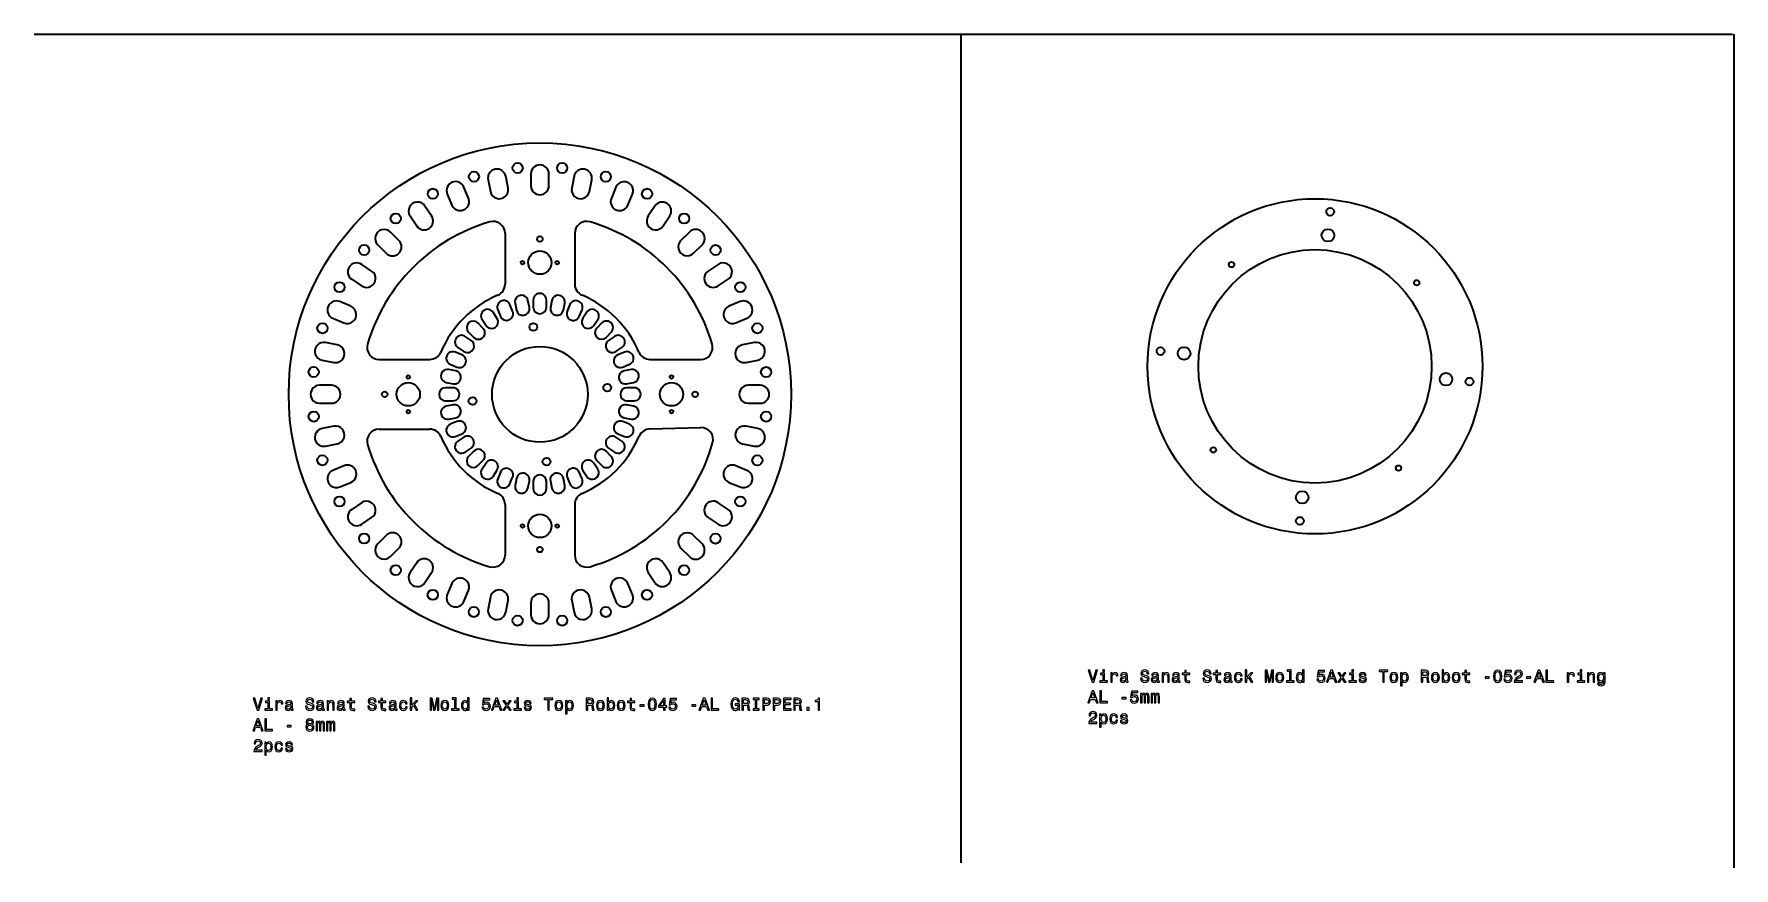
# Model space of a CAD drawing. Extents: x -274 to 1147, y -291 to 406.
import ezdxf

# ---------------------------------------------------------------- set-up
doc = ezdxf.new("R2010")
doc.units = 0

msp = doc.modelspace()

# ---------------------------------------------------------------- linework, layer by layer
at = {"color": 7, "lineweight": 35}
for p, q in [((-274.417114, 406.002502), (1145.44751, 405.865326)), ((500.366455, 406.002502), (500.366455, -286.371826)), ((1146.744873, 406.002502), (1146.744873, -290.726379)), ((119.382355, 239.423996), (119.382355, 197.03157)), ((177.617645, 239.423996), (177.617645, 197.03157)), ((14.076004, 134.117645), (56.46843, 134.117645)), ((240.53157, 134.117645), (282.924011, 134.117645)), ((14.076004, 75.882355), (56.46843, 75.882355)), ((240.347031, 76.056), (283.031799, 77.164368)), ((119.382355, 12.96843), (119.382355, -29.423996)), ((177.617645, 12.96843), (177.617645, -29.423996))]:
    msp.add_line(p, q, dxfattribs=at)
at = {"color": 7, "lineweight": 35, "ltscale": 0.25}
for p, q in [((121.872269, 277.310608), (119.921417, 287.118469)), ((141.000092, 289.19458), (141.000046, 279.19458)), ((156.000046, 279.194519), (156.000092, 289.194519)), ((177.078781, 287.1185), (175.127838, 277.310669)), ((71.082771, 272.303528), (74.909561, 263.064697)), ((88.767784, 268.804871), (84.940994, 278.043701)), ((105.209625, 284.1922), (107.160477, 274.384338)), ((189.8396, 274.384216), (191.790558, 284.192078)), ((212.059204, 278.043701), (208.23233, 268.804932)), ((222.090485, 263.064606), (225.917374, 272.303375)), ((57.958771, 254.004242), (52.403114, 262.31897)), ((39.931023, 253.985474), (45.486687, 245.670761)), ((251.513336, 245.670639), (257.069092, 253.985306)), ((12.951523, 229.942017), (20.022552, 222.870911)), ((30.629211, 233.477448), (23.558174, 240.548553)), ((273.442017, 240.548477), (266.370911, 233.477448)), ((276.977448, 222.870789), (284.048553, 229.941833)), ((7.829361, 208.013336), (-0.485306, 213.569092)), ((-8.818924, 201.097076), (-0.504257, 195.541351)), ((297.504242, 195.541229), (305.81897, 201.096893)), ((-9.564606, 178.590485), (-18.803375, 182.417374)), ((315.803528, 182.417236), (306.564697, 178.590439)), ((-24.543701, 168.559204), (-15.304916, 164.73233)), ((312.304871, 164.732208), (321.543701, 168.559006)), ((-20.884232, 146.3396), (-30.692078, 148.290558)), ((327.6922, 148.290375), (317.884338, 146.339523)), ((-33.6185, 133.578781), (-23.810654, 131.627838)), ((320.810608, 131.627731), (330.618469, 133.578583)), ((-25.694519, 112.500046), (-35.694519, 112.500092)), ((332.69458, 112.499908), (322.69458, 112.499954)), ((-35.69458, 97.500092), (-25.69458, 97.500046)), ((322.694519, 97.499954), (332.694519, 97.499908)), ((-23.810608, 78.372269), (-33.618469, 76.421417)), ((330.6185, 76.421219), (320.810669, 78.372169)), ((-30.692184, 61.709621), (-20.884323, 63.660477)), ((317.884216, 63.660404), (327.692078, 61.70945)), ((-15.304886, 45.267784), (-24.543701, 41.440994)), ((321.543701, 41.440792), (312.304932, 45.267673)), ((-18.803513, 27.582771), (-9.564697, 31.409561)), ((306.564606, 31.409508), (315.803375, 27.582626)), ((-0.504242, 14.458771), (-8.81897, 8.903114)), ((-0.485474, -3.568977), (7.829239, 1.986687)), ((20.022552, -12.870789), (12.951447, -19.941826)), ((284.048462, -19.942009), (276.977448, -12.870903)), ((23.557991, -30.548477), (30.629097, -23.477448)), ((266.370789, -23.477448), (273.441833, -30.548553)), ((45.486656, -35.670639), (39.930908, -43.985306)), ((257.06897, -43.985474), (251.513306, -35.670761)), ((52.402916, -52.318924), (57.958656, -44.004257)), ((74.909508, -53.064606), (71.082626, -62.303375)), ((225.917236, -62.303513), (222.090439, -53.064697)), ((239.041229, -44.004242), (244.596893, -52.31897)), ((84.940796, -68.043701), (88.76767, -58.804916)), ((107.1604, -64.384232), (105.20945, -74.192078)), ((119.921219, -77.1185), (121.872169, -67.310654)), ((140.999954, -69.194519), (140.999908, -79.194519)), ((155.999908, -79.19458), (155.999954, -69.19458)), ((175.127731, -67.310608), (177.078583, -77.118469)), ((191.790375, -74.192184), (189.839523, -64.384323)), ((208.232208, -58.804886), (212.059006, -68.043701))]:
    msp.add_line(p, q, dxfattribs=at)
at = {"color": 7, "lineweight": 35, "ltscale": 0.249999}
for p, q in [((244.597076, 262.318909), (239.041351, 254.004257)), ((297.485474, 213.56897), (289.170776, 208.013306)), ((305.818909, 8.902916), (297.504272, 14.458656)), ((289.170654, 1.986656), (297.485291, -3.569092))]:
    msp.add_line(p, q, dxfattribs=at)
at = {"color": 7, "lineweight": 35, "ltscale": 0.15}
for p, q in [((112.634331, 168.575714), (109.300934, 173.564545)), ((113.267715, 175.684967), (115.563797, 170.141693)), ((125.726486, 174.351166), (123.430405, 179.89444)), ((127.73465, 181.200256), (128.905167, 175.315552)), ((139.693817, 177.461487), (138.5233, 183.346207)), ((142.999573, 183.787201), (142.999557, 177.787201)), ((153.999557, 177.78717), (153.999573, 183.78717)), ((158.475891, 183.346405), (157.305328, 177.4617)), ((168.093948, 175.315674), (169.264526, 181.200378)), ((173.568832, 179.894806), (171.272705, 174.351532)), ((181.435364, 170.141983), (183.731491, 175.685242)), ((187.698395, 173.565033), (184.36496, 168.576233)), ((88.899643, 156.821594), (93.142273, 152.578918)), ((100.920471, 160.357071), (96.677856, 164.599731)), ((100.154739, 167.453308), (103.488144, 162.464478)), ((193.511093, 162.464935), (196.844543, 167.453735)), ((200.321594, 164.600357), (196.078918, 160.357727)), ((203.857071, 152.579529), (208.099731, 156.822144)), ((79.934959, 144.198395), (84.923767, 140.86496)), ((91.035072, 150.011093), (86.046265, 153.344543)), ((210.953308, 153.345261), (205.964478, 150.011856)), ((212.075714, 140.865662), (217.064545, 144.199066)), ((73.605186, 130.068832), (79.14846, 127.772713)), ((83.358017, 137.935364), (77.814751, 140.231491)), ((219.184967, 140.232285), (213.641693, 137.936203)), ((217.851166, 127.773514), (223.39444, 130.069595)), ((70.153587, 114.975891), (76.038292, 113.805328)), ((78.184326, 124.593956), (72.299622, 125.764519)), ((224.700256, 125.76535), (218.815552, 124.594833)), ((220.961487, 113.80619), (226.846207, 114.976707)), ((69.712791, 99.49958), (75.712791, 99.499557)), ((75.712837, 110.499557), (69.712837, 110.49958)), ((221.28717, 99.500443), (227.28717, 99.50042)), ((227.287201, 110.50042), (221.287201, 110.500443)), ((76.038513, 96.19381), (70.153793, 95.023293)), ((72.299744, 84.23465), (78.184456, 85.405167)), ((218.815674, 85.406044), (224.700378, 84.235481)), ((226.846405, 95.024109), (220.9617, 96.194672)), ((79.148842, 82.226486), (73.605553, 79.930405)), ((77.815025, 69.767715), (83.358315, 72.063797)), ((213.641983, 72.064636), (219.185242, 69.768509)), ((223.394806, 79.931168), (217.851532, 82.227287)), ((84.924294, 69.134331), (79.935463, 65.800934)), ((86.0467, 56.654739), (91.03553, 59.98814)), ((93.142929, 57.420475), (88.900269, 53.177853)), ((208.100357, 53.178413), (203.857727, 57.421074)), ((205.964935, 59.988903), (210.953735, 56.655464)), ((217.065033, 65.801605), (212.076233, 69.13504)), ((96.678413, 45.399647), (100.921074, 49.642269)), ((103.488907, 47.535072), (100.155464, 42.546268)), ((196.845261, 42.5467), (193.511856, 47.53553)), ((196.079529, 49.642929), (200.322144, 45.400272)), ((109.301605, 36.434959), (112.63504, 41.423763)), ((115.564636, 39.858017), (113.268509, 34.314751)), ((123.431168, 30.105186), (125.727287, 35.64846)), ((128.906052, 34.684326), (127.735481, 28.799622)), ((138.524109, 26.653587), (139.694672, 32.538292)), ((143.000443, 32.212837), (143.000427, 26.212837)), ((154.000427, 26.212791), (154.000443, 32.212791)), ((157.306183, 32.538513), (158.4767, 26.653793)), ((169.26535, 28.799744), (168.094833, 34.684456)), ((171.273514, 35.648842), (173.569595, 30.105553)), ((183.732285, 34.315025), (181.436203, 39.858315)), ((184.365662, 41.424294), (187.699066, 36.435463))]:
    msp.add_line(p, q, dxfattribs=at)
at = {"color": 7, "lineweight": 13}
for points in [[(613.337158, -125.490059), (610.829956, -134.005905), (608.250732, -125.490059), (606.881836, -125.490059), (610.109497, -135.504471), (611.550415, -135.504471), (614.706055, -125.490059)], [(620.440918, -125.158646), (619.100891, -125.158646), (619.100891, -126.599571), (620.440918, -126.599571)], [(625.671448, -135.504471), (626.939453, -135.504471), (626.939453, -131.080841), (627.069153, -130.014557), (627.458191, -129.25087), (628.092224, -128.78978), (628.942383, -128.631271), (629.576355, -128.732132), (630.05188, -129.020325), (630.340088, -129.510239), (630.440918, -130.173065), (631.723328, -130.173065), (631.550415, -129.005905), (631.074951, -128.170181), (630.28241, -127.665855), (629.201721, -127.492943), (628.466858, -127.608215), (627.832886, -127.8964), (627.270874, -128.386322), (626.824219, -129.049133), (626.824219, -127.766716), (625.671448, -127.766716)], [(638.466858, -134.495819), (638.466858, -134.539047), (638.53894, -135.028961), (638.755066, -135.374786), (639.662842, -135.64856), (640.368896, -135.533295), (640.368896, -134.553467), (640.066284, -134.596695), (639.662842, -134.409363), (639.590759, -133.833008), (639.590759, -129.82724), (639.417847, -128.804184), (638.913574, -128.083725), (638.034607, -127.651443), (636.79541, -127.492943), (635.585022, -127.665855), (634.69165, -128.155762), (634.1297, -128.919464), (633.942383, -129.928101), (633.942383, -130.014557), (635.080688, -130.014557), (635.18158, -129.409363), (635.498535, -128.977097), (636.017273, -128.717728), (636.752136, -128.616867), (637.458191, -128.688904), (637.962524, -128.905045), (638.265137, -129.279694), (638.365967, -129.798416), (638.30835, -130.40361), (638.07782, -130.706207), (637.501465, -130.850296), (636.420776, -130.965561), (635.18158, -131.22493), (634.302612, -131.68602), (633.783875, -132.406494), (633.625366, -133.472763), (633.76947, -134.423782), (634.216125, -135.129837), (634.936584, -135.576523), (635.930847, -135.735016), (637.270874, -135.432419)], [(651.925049, -132.204758), (650.613831, -132.204758), (650.902039, -133.732132), (651.622498, -134.856049), (652.731995, -135.533295), (654.23053, -135.778244), (655.714722, -135.547699), (656.824219, -134.913696), (657.530273, -133.919464), (657.789612, -132.608215), (657.573486, -131.426666), (656.968323, -130.662979), (655.988464, -130.158646), (654.677246, -129.784012), (653.553345, -129.510239), (652.81842, -129.193237), (652.400574, -128.732132), (652.270874, -128.011673), (652.400574, -127.363258), (652.775208, -126.873344), (653.351563, -126.541931), (654.144104, -126.426659), (654.950989, -126.570755), (655.585022, -126.959801), (656.002869, -127.608215), (656.20459, -128.487183), (657.515869, -128.487183), (657.515869, -128.458359), (657.285278, -127.103897), (656.608093, -126.095245), (655.541809, -125.461243), (654.100891, -125.245102), (652.804016, -125.461243), (651.79541, -126.066429), (651.146973, -127.003029), (650.916443, -128.213409), (651.10376, -129.294098), (651.651306, -130.028961), (652.515869, -130.518875), (653.697388, -130.893524), (654.864563, -131.22493), (655.74353, -131.541931), (656.276672, -132.003036), (656.463989, -132.752304), (656.291077, -133.515991), (655.84436, -134.092361), (655.167175, -134.452591), (654.288208, -134.567871), (653.30835, -134.409363), (652.559082, -133.948273), (652.083557, -133.19899)], [(664.489929, -134.495819), (664.489929, -134.539047), (664.561951, -135.028961), (664.778076, -135.374786), (665.685852, -135.64856), (666.391907, -135.533295), (666.391907, -134.553467), (666.089355, -134.596695), (665.685852, -134.409363), (665.613831, -133.833008), (665.613831, -129.82724), (665.440918, -128.804184), (664.936584, -128.083725), (664.057617, -127.651443), (662.81842, -127.492943), (661.608093, -127.665855), (660.714722, -128.155762), (660.15271, -128.919464), (659.965393, -129.928101), (659.965393, -130.014557), (661.10376, -130.014557), (661.20459, -129.409363), (661.521606, -128.977097), (662.040344, -128.717728), (662.775208, -128.616867), (663.481262, -128.688904), (663.985596, -128.905045), (664.288208, -129.279694), (664.389038, -129.798416), (664.331421, -130.40361), (664.100891, -130.706207), (663.524475, -130.850296), (662.443787, -130.965561), (661.20459, -131.22493), (660.325623, -131.68602), (659.806946, -132.406494), (659.648438, -133.472763), (659.79248, -134.423782), (660.239197, -135.129837), (660.959656, -135.576523), (661.953918, -135.735016), (663.293945, -135.432419)], [(668.567749, -135.504471), (669.835754, -135.504471), (669.835754, -131.037613), (669.965393, -130.014557), (670.383301, -129.265274), (671.031677, -128.804184), (671.89624, -128.631271), (672.587891, -128.77536), (673.020142, -129.164413), (673.236328, -129.812836), (673.30835, -130.677383), (673.30835, -135.504471), (674.576355, -135.504471), (674.576355, -130.418015), (674.518738, -129.394958), (674.259399, -128.544815), (673.409241, -127.766716), (672.083557, -127.492943), (671.348694, -127.593811), (670.729126, -127.867584), (670.195984, -128.328674), (669.778076, -128.948273), (669.778076, -127.766716), (668.567749, -127.766716)], [(681.838623, -134.495819), (681.838623, -134.539047), (681.910645, -135.028961), (682.126831, -135.374786), (683.034607, -135.64856), (683.740662, -135.533295), (683.740662, -134.553467), (683.438049, -134.596695), (683.034607, -134.409363), (682.962524, -133.833008), (682.962524, -129.82724), (682.789612, -128.804184), (682.285278, -128.083725), (681.406372, -127.651443), (680.167175, -127.492943), (678.956787, -127.665855), (678.063416, -128.155762), (677.501465, -128.919464), (677.314148, -129.928101), (677.314148, -130.014557), (678.452454, -130.014557), (678.553345, -129.409363), (678.8703, -128.977097), (679.389038, -128.717728), (680.123901, -128.616867), (680.829956, -128.688904), (681.33429, -128.905045), (681.636902, -129.279694), (681.737732, -129.798416), (681.680115, -130.40361), (681.449585, -130.706207), (680.873169, -130.850296), (679.79248, -130.965561), (678.553345, -131.22493), (677.674377, -131.68602), (677.15564, -132.406494), (676.997131, -133.472763), (677.141235, -134.423782), (677.587891, -135.129837), (678.30835, -135.576523), (679.302612, -135.735016), (680.642639, -135.432419)], [(687.616699, -129.106781), (687.616699, -132.982864), (687.703186, -134.236465), (688.106628, -135.101013), (688.913574, -135.605331), (690.28241, -135.778244), (691.781006, -135.706207), (691.781006, -134.611099), (690.685913, -134.697556), (689.69165, -134.582275), (689.158508, -134.222046), (688.927979, -133.616867), (688.884766, -132.766724), (688.884766, -129.106781), (691.781006, -129.106781), (691.781006, -128.026093), (688.884766, -128.026093), (688.884766, -125.76384), (687.616699, -125.76384), (687.616699, -128.026093), (685.426514, -128.026093), (685.426514, -129.106781)], [(703.971191, -132.204758), (702.659973, -132.204758), (702.94812, -133.732132), (703.668579, -134.856049), (704.778076, -135.533295), (706.276672, -135.778244), (707.760803, -135.547699), (708.870361, -134.913696), (709.576355, -133.919464), (709.835754, -132.608215), (709.619629, -131.426666), (709.014404, -130.662979), (708.034607, -130.158646), (706.723389, -129.784012), (705.599426, -129.510239), (704.864563, -129.193237), (704.446716, -128.732132), (704.317017, -128.011673), (704.446716, -127.363258), (704.82135, -126.873344), (705.397705, -126.541931), (706.190186, -126.426659), (706.997131, -126.570755), (707.631104, -126.959801), (708.049011, -127.608215), (708.250732, -128.487183), (709.561951, -128.487183), (709.561951, -128.458359), (709.331421, -127.103897), (708.654175, -126.095245), (707.587891, -125.461243), (706.146973, -125.245102), (704.850159, -125.461243), (703.841492, -126.066429), (703.193115, -127.003029), (702.962524, -128.213409), (703.149902, -129.294098), (703.697388, -130.028961), (704.561951, -130.518875), (705.74353, -130.893524), (706.910645, -131.22493), (707.789612, -131.541931), (708.322754, -132.003036), (708.510132, -132.752304), (708.337158, -133.515991), (707.890503, -134.092361), (707.213257, -134.452591), (706.33429, -134.567871), (705.354492, -134.409363), (704.605225, -133.948273), (704.1297, -133.19899)], [(713.639771, -129.106781), (713.639771, -132.982864), (713.726257, -134.236465), (714.1297, -135.101013), (714.936646, -135.605331), (716.305481, -135.778244), (717.804077, -135.706207), (717.804077, -134.611099), (716.708923, -134.697556), (715.714722, -134.582275), (715.18158, -134.222046), (714.95105, -133.616867), (714.907776, -132.766724), (714.907776, -129.106781), (717.804077, -129.106781), (717.804077, -128.026093), (714.907776, -128.026093), (714.907776, -125.76384), (713.639771, -125.76384), (713.639771, -128.026093), (711.449585, -128.026093), (711.449585, -129.106781)], [(725.210388, -134.495819), (725.210388, -134.539047), (725.282471, -135.028961), (725.498596, -135.374786), (726.406372, -135.64856), (727.112427, -135.533295), (727.112427, -134.553467), (726.809814, -134.596695), (726.406372, -134.409363), (726.33429, -133.833008), (726.33429, -129.82724), (726.161377, -128.804184), (725.657104, -128.083725), (724.778137, -127.651443), (723.53894, -127.492943), (722.328552, -127.665855), (721.435181, -128.155762), (720.87323, -128.919464), (720.685913, -129.928101), (720.685913, -130.014557), (721.824219, -130.014557), (721.92511, -129.409363), (722.242065, -128.977097), (722.760803, -128.717728), (723.495728, -128.616867), (724.201721, -128.688904), (724.706055, -128.905045), (725.008667, -129.279694), (725.109497, -129.798416), (725.05188, -130.40361), (724.82135, -130.706207), (724.244995, -130.850296), (723.164307, -130.965561), (721.92511, -131.22493), (721.046143, -131.68602), (720.527405, -132.406494), (720.368896, -133.472763), (720.513, -134.423782), (720.959656, -135.129837), (721.680115, -135.576523), (722.674377, -135.735016), (724.014404, -135.432419)], [(734.216187, -130.331558), (735.469727, -130.331558), (735.210388, -129.178818), (734.59082, -128.271042), (733.625366, -127.709084), (732.371765, -127.492943), (730.988525, -127.781128), (729.936646, -128.588043), (729.273804, -129.899277), (729.043274, -131.657211), (729.259399, -133.400726), (729.907776, -134.697556), (730.930847, -135.504471), (732.328552, -135.778244), (733.567749, -135.562103), (734.533142, -134.956924), (735.195984, -134.005905), (735.484192, -132.7379), (734.273804, -132.7379), (734.057678, -133.544815), (733.654175, -134.150009), (733.07782, -134.524643), (732.371765, -134.639923), (731.492798, -134.452591), (730.858826, -133.876236), (730.469788, -132.939636), (730.340088, -131.613983), (730.469788, -130.317154), (730.87323, -129.380554), (731.521606, -128.804184), (732.371765, -128.602448), (733.121033, -128.732132), (733.683044, -129.063553), (734.057678, -129.611099)], [(738.135498, -135.504471), (739.403503, -135.504471), (739.403503, -132.781128), (740.729126, -131.498703), (743.005798, -135.504471), (744.432312, -135.504471), (741.593689, -130.619751), (744.504333, -127.766716), (742.904907, -127.766716), (739.403503, -131.253754), (739.403503, -125.158646), (738.135498, -125.158646)], [(754.69165, -135.504471), (755.801147, -135.504471), (755.801147, -126.426659), (757.674377, -135.504471), (758.913574, -135.504471), (760.772339, -126.426659), (760.772339, -135.504471), (761.89624, -135.504471), (761.89624, -125.504471), (760.138306, -125.504471), (758.293945, -134.322922), (756.463989, -125.504471), (754.69165, -125.504471)], [(763.610962, -131.642792), (763.841492, -133.400726), (764.504333, -134.697556), (765.556213, -135.504471), (766.968323, -135.778244), (768.365967, -135.504471), (769.417847, -134.71196), (770.080688, -133.415131), (770.325684, -131.642792), (770.080688, -129.884872), (769.417847, -128.573639), (768.365967, -127.781128), (766.968323, -127.492943), (765.556213, -127.781128), (764.504333, -128.588043), (763.841492, -129.884872)], [(775.18158, -126.22493), (775.18158, -134.438187), (772.573486, -134.438187), (772.573486, -135.504471), (779.043213, -135.504471), (779.043213, -134.438187), (776.449585, -134.438187), (776.449585, -125.158646), (773.193115, -125.158646), (773.193115, -126.22493)], [(786.089355, -134.308502), (786.089355, -135.504471), (787.357361, -135.504471), (787.357361, -125.158646), (786.10376, -125.158646), (786.10376, -128.948273), (785.138306, -127.853172), (784.547546, -127.593811), (783.8703, -127.492943), (782.645508, -127.781128), (781.694519, -128.588043), (781.074951, -129.884872), (780.858765, -131.628387), (781.074951, -133.371902), (781.694519, -134.683151), (782.645508, -135.504471), (783.8703, -135.778244), (784.547546, -135.677383), (785.15271, -135.418015)], [(798.092224, -132.896408), (798.40918, -134.077957), (799.115234, -135.000153), (800.15271, -135.576523), (801.478394, -135.792648), (802.933716, -135.533295), (804.072021, -134.82724), (804.79248, -133.703323), (805.066284, -132.26239), (804.821289, -130.922333), (804.129639, -129.870468), (803.04895, -129.193237), (801.651306, -128.948273), (800.570618, -129.121185), (799.734863, -129.596695), (800.138306, -126.902168), (804.518738, -126.902168), (804.518738, -125.720612), (799.172913, -125.720612), (798.380371, -131.023209), (799.533142, -131.023209), (800.368896, -130.345963), (801.435181, -130.101013), (802.357361, -130.259521), (803.063354, -130.720612), (803.510071, -131.426666), (803.668579, -132.334442), (803.510071, -133.242218), (803.04895, -133.948273), (802.342896, -134.394958), (801.435181, -134.553467), (800.671448, -134.452591), (800.080688, -134.121185), (799.648438, -133.602448), (799.432251, -132.896408)], [(805.959656, -135.504471), (807.285278, -135.504471), (808.337158, -132.564987), (812.328491, -132.564987), (813.380371, -135.504471), (814.734863, -135.504471), (811.074951, -125.490059), (809.605164, -125.490059)], [(808.798279, -131.34021), (810.340027, -126.930984), (811.881836, -131.34021)], [(816.953857, -135.504471), (818.942383, -132.49295), (820.988464, -135.504471), (822.515869, -135.504471), (819.749268, -131.513123), (822.3573, -127.766716), (820.887573, -127.766716), (819, -130.576523), (817.112366, -127.766716), (815.613831, -127.766716), (818.17865, -131.527527), (815.469727, -135.504471)], [(828.625366, -125.158646), (827.285278, -125.158646), (827.285278, -126.599571), (828.625366, -126.599571)], [(837.169983, -130.994385), (835.94519, -130.706207), (835.037415, -130.374786), (834.734863, -129.697556), (834.821289, -129.222046), (835.123901, -128.876236), (835.61377, -128.660095), (836.319824, -128.573639), (836.99707, -128.660095), (837.530212, -128.919464), (837.876038, -129.308502), (838.020142, -129.82724), (839.259338, -129.82724), (839.259338, -129.798416), (839.043213, -128.861816), (838.452393, -128.126953), (837.530212, -127.665855), (836.319824, -127.492943), (835.095093, -127.665855), (834.201721, -128.141357), (833.639771, -128.847412), (833.466797, -129.740784), (833.596497, -130.605331), (834, -131.210526), (834.662781, -131.642792), (835.628235, -131.945389), (837.040283, -132.291214), (837.904907, -132.651443), (838.135437, -132.939636), (838.221863, -133.371902), (838.092163, -133.905045), (837.746338, -134.308502), (837.184448, -134.567871), (836.43512, -134.654327), (835.642639, -134.567871), (835.066284, -134.265274), (834.677185, -133.77536), (834.518677, -133.098129), (833.293945, -133.098129), (833.495667, -134.25087), (834.086426, -135.086609), (835.02301, -135.590927), (836.319824, -135.778244), (837.674316, -135.590927), (838.668579, -135.086609), (839.273743, -134.279694), (839.489868, -133.227814), (839.331421, -132.320038), (838.884705, -131.700439), (838.149841, -131.296982)], [(853.04895, -135.504471), (854.374634, -135.504471), (854.374634, -126.714844), (857.400513, -126.714844), (857.400513, -125.504471), (850.008606, -125.504471), (850.008606, -126.714844), (853.04895, -126.714844)], [(859.028809, -131.642792), (859.259338, -133.400726), (859.922119, -134.697556), (860.973999, -135.504471), (862.386108, -135.778244), (863.783813, -135.504471), (864.835693, -134.71196), (865.498535, -133.415131), (865.743469, -131.642792), (865.498535, -129.884872), (864.835693, -128.573639), (863.783813, -127.781128), (862.386108, -127.492943), (860.973999, -127.781128), (859.922119, -128.588043), (859.259338, -129.884872)], [(869.273743, -128.962677), (869.273743, -127.766716), (868.005737, -127.766716), (868.005737, -138.501587), (869.273743, -138.501587), (869.273743, -134.322922), (869.720459, -135.000153), (870.224731, -135.446838), (871.492737, -135.778244), (872.703125, -135.504471), (873.654175, -134.683151), (874.273743, -133.386322), (874.504272, -131.628387), (874.273743, -129.884872), (873.654175, -128.588043), (872.703125, -127.781128), (871.492737, -127.492943), (870.801147, -127.579399), (870.210327, -127.853172), (869.705994, -128.31427)], [(885.195923, -135.504471), (886.536011, -135.504471), (886.536011, -131.282562), (887.904846, -131.282562), (888.913452, -131.32579), (889.547485, -131.527527), (889.893311, -132.003036), (890.037415, -132.85318), (890.109497, -134.150009), (890.195923, -135.000153), (890.368835, -135.504471), (891.881775, -135.504471), (891.881775, -135.230698), (891.550415, -134.82724), (891.435059, -134.077957), (891.334229, -132.464127), (891.089294, -131.268158), (890.757874, -130.893524), (890.239136, -130.619751), (890.815552, -130.259521), (891.218994, -129.755188), (891.478333, -129.121185), (891.564819, -128.357498), (891.363037, -127.147125), (890.786682, -126.239342), (889.835693, -125.691788), (888.538818, -125.504471), (885.195923, -125.504471)], [(888.164185, -126.729256), (889.043213, -126.815712), (889.662781, -127.089485), (890.051819, -127.593811), (890.181519, -128.386322), (890.037415, -129.222046), (889.648315, -129.726379), (888.985535, -129.985733), (888.077759, -130.057785), (886.536011, -130.057785), (886.536011, -126.729256)], [(893.726196, -131.642792), (893.956726, -133.400726), (894.619507, -134.697556), (895.671387, -135.504471), (897.083496, -135.778244), (898.481201, -135.504471), (899.533081, -134.71196), (900.195923, -133.415131), (900.440857, -131.642792), (900.195923, -129.884872), (899.533081, -128.573639), (898.481201, -127.781128), (897.083496, -127.492943), (895.671387, -127.781128), (894.619507, -128.588043), (893.956726, -129.884872)], [(903.97113, -134.308502), (904.907715, -135.418015), (906.190125, -135.778244), (907.400513, -135.504471), (908.365967, -134.683151), (908.97113, -133.371902), (909.20166, -131.628387), (908.97113, -129.884872), (908.351563, -128.588043), (907.400513, -127.781128), (906.190125, -127.492943), (904.922119, -127.867584), (904.403381, -128.328674), (903.97113, -128.948273), (903.97113, -125.158646), (902.703125, -125.158646), (902.703125, -135.504471), (903.97113, -135.504471)], [(911.074829, -131.642792), (911.30542, -133.400726), (911.968262, -134.697556), (913.020142, -135.504471), (914.432251, -135.778244), (915.829895, -135.504471), (916.881775, -134.71196), (917.544556, -133.415131), (917.789551, -131.642792), (917.544556, -129.884872), (916.881775, -128.573639), (915.829895, -127.781128), (914.432251, -127.492943), (913.020142, -127.781128), (911.968262, -128.588043), (911.30542, -129.884872)], [(921.824097, -129.106781), (921.824097, -132.982864), (921.910583, -134.236465), (922.314087, -135.101013), (923.120972, -135.605331), (924.489868, -135.778244), (925.988403, -135.706207), (925.988403, -134.611099), (924.893311, -134.697556), (923.899048, -134.582275), (923.365906, -134.222046), (923.135376, -133.616867), (923.092163, -132.766724), (923.092163, -129.106781), (925.988403, -129.106781), (925.988403, -128.026093), (923.092163, -128.026093), (923.092163, -125.76384), (921.824097, -125.76384), (921.824097, -128.026093), (919.633911, -128.026093), (919.633911, -129.106781)], [(945.656982, -130.619751), (945.873108, -132.881989), (946.550354, -134.495819), (947.631042, -135.475647), (949.129639, -135.792648), (950.61377, -135.475647), (951.694458, -134.495819), (952.3573, -132.881989), (952.587769, -130.619751), (952.3573, -128.371902), (952.083496, -127.478531), (951.694458, -126.743668), (950.61377, -125.76384), (949.129639, -125.432426), (947.631042, -125.76384), (946.550354, -126.758072), (945.873108, -128.371902)], [(947.040283, -130.619751), (947.155518, -128.876236), (947.515747, -127.622627), (948.164185, -126.887756), (949.129639, -126.628387), (950.080566, -126.887756), (950.729004, -127.622627), (951.089233, -128.876236), (951.204529, -130.619751), (951.089233, -132.37767), (950.729004, -133.631271), (950.080566, -134.36615), (949.129639, -134.611099), (948.164185, -134.36615), (947.515747, -133.631271), (947.155518, -132.37767)], [(954.230469, -132.896408), (954.547485, -134.077957), (955.25354, -135.000153), (956.291016, -135.576523), (957.616577, -135.792648), (959.07196, -135.533295), (960.210327, -134.82724), (960.930786, -133.703323), (961.204529, -132.26239), (960.959595, -130.922333), (960.267944, -129.870468), (959.187256, -129.193237), (957.789551, -128.948273), (956.708862, -129.121185), (955.873108, -129.596695), (956.27655, -126.902168), (960.656982, -126.902168), (960.656982, -125.720612), (955.311157, -125.720612), (954.518677, -131.023209), (955.671387, -131.023209), (956.50708, -130.345963), (957.573364, -130.101013), (958.495605, -130.259521), (959.20166, -130.720612), (959.648315, -131.426666), (959.806824, -132.334442), (959.648315, -133.242218), (959.187256, -133.948273), (958.481201, -134.394958), (957.573364, -134.553467), (956.809692, -134.452591), (956.218933, -134.121185), (955.786621, -133.602448), (955.570557, -132.896408)], [(962.962402, -135.504471), (969.835632, -135.504471), (969.835632, -134.265274), (964.40332, -134.265274), (964.705933, -133.588043), (965.224731, -133.026077), (966.824097, -132.003036), (967.674255, -131.570755), (968.625244, -130.951157), (969.30249, -130.230698), (969.691528, -129.380554), (969.835632, -128.415131), (969.590698, -127.204758), (968.913452, -126.253754), (967.875977, -125.64856), (966.535889, -125.432426), (965.152649, -125.677383), (964.100769, -126.354614), (963.423523, -127.435303), (963.192993, -128.861816), (963.192993, -129.063553), (964.504211, -129.063553), (964.504211, -128.948273), (964.633911, -127.968445), (965.022949, -127.247986), (965.642578, -126.786896), (966.463867, -126.628387), (967.299622, -126.772484), (967.919189, -127.132713), (968.322632, -127.694672), (968.466797, -128.400726), (968.365906, -129.063553), (968.092163, -129.625504), (967.630981, -130.115417), (966.997009, -130.547699), (966.146851, -131.008789), (964.734741, -131.902161), (963.74054, -132.85318), (963.14978, -134.005905), (962.962402, -135.461243)], [(979.446594, -135.504471), (980.772217, -135.504471), (981.824097, -132.564987), (985.81543, -132.564987), (986.86731, -135.504471), (988.221802, -135.504471), (984.56189, -125.490059), (983.092102, -125.490059)], [(982.285156, -131.34021), (983.827026, -126.930984), (985.368774, -131.34021)], [(989.576294, -135.504471), (996.002808, -135.504471), (996.002808, -134.294098), (990.901917, -134.294098), (990.901917, -125.504471), (989.576294, -125.504471)], [(1007.342773, -135.504471), (1008.61084, -135.504471), (1008.61084, -131.080841), (1008.740479, -130.014557), (1009.129578, -129.25087), (1009.76355, -128.78978), (1010.613708, -128.631271), (1011.247681, -128.732132), (1011.723267, -129.020325), (1012.011414, -129.510239), (1012.112305, -130.173065), (1013.394653, -130.173065), (1013.221802, -129.005905), (1012.746277, -128.170181), (1011.953735, -127.665855), (1010.873047, -127.492943), (1010.138184, -127.608215), (1009.504211, -127.8964), (1008.942261, -128.386322), (1008.495544, -129.049133), (1008.495544, -127.766716), (1007.342773, -127.766716)], [(1019.460938, -125.158646), (1018.120911, -125.158646), (1018.120911, -126.599571), (1019.460938, -126.599571)], [(1024.216064, -135.504471), (1025.484009, -135.504471), (1025.484009, -131.037613), (1025.61377, -130.014557), (1026.031616, -129.265274), (1026.679932, -128.804184), (1027.544556, -128.631271), (1028.236206, -128.77536), (1028.668457, -129.164413), (1028.884521, -129.812836), (1028.956665, -130.677383), (1028.956665, -135.504471), (1030.224609, -135.504471), (1030.224609, -130.418015), (1030.166992, -129.394958), (1029.907715, -128.544815), (1029.057495, -127.766716), (1027.731934, -127.492943), (1026.996948, -127.593811), (1026.377441, -127.867584), (1025.844238, -128.328674), (1025.426392, -128.948273), (1025.426392, -127.766716), (1024.216064, -127.766716)], [(1038.913452, -135.158646), (1038.913452, -127.766716), (1037.703003, -127.766716), (1037.703003, -129.020325), (1036.70874, -127.881989), (1036.103638, -127.593811), (1035.426392, -127.492943), (1034.20166, -127.781128), (1033.25061, -128.588043), (1032.630981, -129.884872), (1032.414795, -131.628387), (1032.630981, -133.386322), (1033.25061, -134.683151), (1034.20166, -135.504471), (1035.426392, -135.778244), (1036.118042, -135.677383), (1036.694336, -135.418015), (1037.703003, -134.322922), (1037.703003, -135.418015), (1037.587769, -136.282562), (1037.270752, -136.902161), (1036.665527, -137.26239), (1035.757813, -137.392075), (1034.965332, -137.305618), (1034.40332, -137.089478), (1034.071899, -136.714844), (1033.971069, -136.210526), (1032.746338, -136.210526), (1032.746338, -136.268158), (1032.933594, -137.190353), (1033.51001, -137.881989), (1034.432129, -138.328674), (1035.685791, -138.487183), (1037.184326, -138.271042), (1038.178467, -137.665848), (1038.740479, -136.613983)], [(620.397705, -134.438187), (620.397705, -128.026093), (617.141235, -128.026093), (617.141235, -129.106781), (619.1297, -129.106781), (619.1297, -134.438187), (616.536011, -134.438187), (616.536011, -135.504471), (623.020203, -135.504471), (623.020203, -134.438187)], [(638.322754, -132.795532), (638.149841, -133.544815), (637.688782, -134.121185), (636.997131, -134.495819), (636.146973, -134.625504), (635.599426, -134.553467), (635.210388, -134.322922), (634.965393, -133.919464), (634.893372, -133.357498), (634.950989, -132.85318), (635.18158, -132.49295), (636.10376, -132.089478), (637.270874, -131.91658), (638.322754, -131.570755)], [(664.345825, -132.795532), (664.172913, -133.544815), (663.711792, -134.121185), (663.020203, -134.495819), (662.170044, -134.625504), (661.622498, -134.553467), (661.233398, -134.322922), (660.988464, -133.919464), (660.916443, -133.357498), (660.97406, -132.85318), (661.20459, -132.49295), (662.126831, -132.089478), (663.293945, -131.91658), (664.345825, -131.570755)], [(681.694519, -132.795532), (681.521606, -133.544815), (681.060547, -134.121185), (680.368896, -134.495819), (679.518738, -134.625504), (678.971191, -134.553467), (678.582153, -134.322922), (678.337158, -133.919464), (678.265137, -133.357498), (678.322754, -132.85318), (678.553345, -132.49295), (679.475525, -132.089478), (680.642639, -131.91658), (681.694519, -131.570755)], [(725.066284, -132.795532), (724.893372, -133.544815), (724.432312, -134.121185), (723.740662, -134.495819), (722.890503, -134.625504), (722.342957, -134.553467), (721.953918, -134.322922), (721.708984, -133.919464), (721.636902, -133.357498), (721.694519, -132.85318), (721.92511, -132.49295), (722.84729, -132.089478), (724.014404, -131.91658), (725.066284, -131.570755)], [(764.907776, -131.628387), (765.037476, -130.331558), (765.440918, -129.394958), (766.089355, -128.818588), (766.968323, -128.616867), (767.832886, -128.818588), (768.481262, -129.380554), (768.884766, -130.331558), (769.028809, -131.628387), (768.884766, -132.939636), (768.481262, -133.89064), (767.832886, -134.46701), (766.968323, -134.654327), (766.089355, -134.46701), (765.440918, -133.89064), (765.037476, -132.939636)], [(784.086426, -128.631271), (784.92218, -128.833008), (785.556213, -129.394958), (785.930847, -130.331558), (786.074951, -131.628387), (785.930847, -132.939636), (785.556213, -133.876236), (784.92218, -134.452591), (784.086426, -134.639923), (783.293945, -134.452591), (782.688782, -133.876236), (782.285278, -132.925217), (782.15564, -131.628387), (782.285278, -130.345963), (782.688782, -129.409363), (783.293945, -128.833008)], [(828.582092, -134.438187), (828.582092, -128.026093), (825.325623, -128.026093), (825.325623, -129.106781), (827.314087, -129.106781), (827.314087, -134.438187), (824.720459, -134.438187), (824.720459, -135.504471), (831.20459, -135.504471), (831.20459, -134.438187)], [(860.325623, -131.628387), (860.455322, -130.331558), (860.858765, -129.394958), (861.507141, -128.818588), (862.386108, -128.616867), (863.250671, -128.818588), (863.899109, -129.380554), (864.302551, -130.331558), (864.446655, -131.628387), (864.302551, -132.939636), (863.899109, -133.89064), (863.250671, -134.46701), (862.386108, -134.654327), (861.507141, -134.46701), (860.858765, -133.89064), (860.455322, -132.939636)], [(871.276611, -134.639923), (870.426453, -134.452591), (869.806885, -133.876236), (869.417847, -132.939636), (869.288147, -131.628387), (869.417847, -130.331558), (869.806885, -129.394958), (870.426453, -128.833008), (871.276611, -128.631271), (872.054688, -128.833008), (872.674316, -129.409363), (873.063354, -130.345963), (873.207458, -131.628387), (873.063354, -132.925217), (872.674316, -133.876236), (872.054688, -134.452591)], [(895.022949, -131.628387), (895.15271, -130.331558), (895.556152, -129.394958), (896.20459, -128.818588), (897.083496, -128.616867), (897.948059, -128.818588), (898.596497, -129.380554), (898.999939, -130.331558), (899.144043, -131.628387), (898.999939, -132.939636), (898.596497, -133.89064), (897.948059, -134.46701), (897.083496, -134.654327), (896.20459, -134.46701), (895.556152, -133.89064), (895.15271, -132.939636)], [(907.904846, -131.628387), (907.760742, -132.925217), (907.371704, -133.876236), (906.752075, -134.452591), (905.973999, -134.639923), (905.12384, -134.452591), (904.504272, -133.876236), (904.115234, -132.939636), (903.985535, -131.628387), (904.115234, -130.331558), (904.504272, -129.394958), (905.12384, -128.833008), (905.973999, -128.631271), (906.752075, -128.833008), (907.371704, -129.409363), (907.760742, -130.345963)], [(912.371704, -131.628387), (912.501343, -130.331558), (912.904785, -129.394958), (913.553223, -128.818588), (914.432251, -128.616867), (915.296753, -128.818588), (915.94519, -129.380554), (916.348633, -130.331558), (916.492737, -131.628387), (916.348633, -132.939636), (915.94519, -133.89064), (915.296753, -134.46701), (914.432251, -134.654327), (913.553223, -134.46701), (912.904785, -133.89064), (912.501343, -132.939636)], [(938.711731, -132.204758), (942.19873, -132.204758), (942.19873, -131.066437), (938.711731, -131.066437)], [(973.409119, -132.204758), (976.896118, -132.204758), (976.896118, -131.066437), (973.409119, -131.066437)], [(1019.417725, -134.438187), (1019.417725, -128.026093), (1016.161255, -128.026093), (1016.161255, -129.106781), (1018.149719, -129.106781), (1018.149719, -134.438187), (1015.55603, -134.438187), (1015.55603, -135.504471), (1022.040222, -135.504471), (1022.040222, -134.438187)], [(1033.726074, -131.628387), (1033.855713, -130.345963), (1034.244873, -129.394958), (1034.849976, -128.833008), (1035.656982, -128.631271), (1036.50708, -128.833008), (1037.141113, -129.394958), (1037.530151, -130.345963), (1037.674194, -131.628387), (1037.530151, -132.939636), (1037.141113, -133.876236), (1036.50708, -134.452591), (1035.656982, -134.639923), (1034.849976, -134.452591), (1034.244873, -133.876236), (1033.855713, -132.925217)], [(-84.655617, -148.861664), (-87.162827, -157.377502), (-89.742073, -148.861664), (-91.110954, -148.861664), (-87.883286, -158.876068), (-86.44236, -158.876068), (-83.286743, -148.861664)], [(-77.5951, -157.809784), (-77.5951, -151.397675), (-80.851585, -151.397675), (-80.851585, -152.478378), (-78.863113, -152.478378), (-78.863113, -157.809784), (-81.456772, -157.809784), (-81.456772, -158.876068), (-74.972626, -158.876068), (-74.972626, -157.809784)], [(-77.551872, -148.530243), (-78.89193, -148.530243), (-78.89193, -149.971176), (-77.551872, -149.971176)], [(-72.321327, -158.876068), (-71.053314, -158.876068), (-71.053314, -154.452438), (-70.92363, -153.386154), (-70.534584, -152.622467), (-69.900574, -152.161377), (-69.05043, -152.002869), (-68.416428, -152.103729), (-67.940918, -152.391922), (-67.65274, -152.881836), (-67.551872, -153.544662), (-66.269455, -153.544662), (-66.442368, -152.377502), (-66.91787, -151.541779), (-67.710373, -151.037445), (-68.791061, -150.864548), (-69.52594, -150.979813), (-70.159943, -151.268005), (-70.721901, -151.757919), (-71.168587, -152.420731), (-71.168587, -151.138321), (-72.321327, -151.138321)], [(-59.525936, -157.867416), (-59.525936, -157.910645), (-59.453888, -158.400558), (-59.237751, -158.746384), (-58.329971, -159.020157), (-57.623917, -158.904892), (-57.623917, -157.925064), (-57.926514, -157.968292), (-58.329971, -157.78096), (-58.402016, -157.204605), (-58.402016, -153.198837), (-58.574928, -152.175781), (-59.07925, -151.455322), (-59.958214, -151.023041), (-61.197403, -150.864548), (-62.40778, -151.037445), (-63.301151, -151.527359), (-63.863113, -152.291046), (-64.05043, -153.299698), (-64.05043, -153.386154), (-62.912102, -153.386154), (-62.811237, -152.78096), (-62.494236, -152.348694), (-61.975502, -152.089325), (-61.240631, -151.988464), (-60.53458, -152.060501), (-60.030258, -152.276642), (-59.727665, -152.651291), (-59.626801, -153.170013), (-59.684437, -153.775208), (-59.914986, -154.077805), (-60.491356, -154.221893), (-61.572044, -154.337158), (-62.811237, -154.596527), (-63.690201, -155.057617), (-64.208931, -155.778091), (-64.367432, -156.84436), (-64.223343, -157.79538), (-63.776657, -158.501434), (-63.056194, -158.94812), (-62.061958, -159.106613), (-60.721901, -158.804016)], [(-59.670029, -156.16713), (-59.842937, -156.916412), (-60.304031, -157.492783), (-60.995674, -157.867416), (-61.845818, -157.997101), (-62.393372, -157.925064), (-62.782417, -157.694519), (-63.027374, -157.291046), (-63.099422, -156.729095), (-63.041786, -156.224777), (-62.811237, -155.864548), (-61.889046, -155.46109), (-60.721901, -155.288177), (-59.670029, -154.942352)], [(-46.067722, -155.576355), (-47.378963, -155.576355), (-47.090778, -157.103729), (-46.370316, -158.227646), (-45.260807, -158.904892), (-43.762249, -159.149841), (-42.278099, -158.919296), (-41.168587, -158.285294), (-40.462536, -157.291046), (-40.203171, -155.979813), (-40.419308, -154.798264), (-41.024498, -154.034576), (-42.004322, -153.530243), (-43.315563, -153.155609), (-44.439484, -152.881836), (-45.174351, -152.564835), (-45.59222, -152.103729), (-45.721901, -151.38327), (-45.59222, -150.734863), (-45.217579, -150.244949), (-44.641212, -149.913528), (-43.848705, -149.798264), (-43.041786, -149.942352), (-42.40778, -150.331406), (-41.989914, -150.979813), (-41.788185, -151.85878), (-40.476944, -151.85878), (-40.476944, -151.829956), (-40.707493, -150.475494), (-41.384727, -149.466843), (-42.451008, -148.83284), (-43.89193, -148.616699), (-45.188763, -148.83284), (-46.197407, -149.438034), (-46.845821, -150.374634), (-47.07637, -151.585007), (-46.88905, -152.665695), (-46.341499, -153.400558), (-45.476944, -153.890472), (-44.295391, -154.265121), (-43.128242, -154.596527), (-42.249279, -154.913528), (-41.716137, -155.374634), (-41.52882, -156.123901), (-41.701729, -156.887589), (-42.148415, -157.463959), (-42.825649, -157.824188), (-43.704613, -157.939468), (-44.684437, -157.78096), (-45.43372, -157.31987), (-45.909222, -156.570587)], [(-33.502884, -157.867416), (-33.502884, -157.910645), (-33.430836, -158.400558), (-33.214699, -158.746384), (-32.306919, -159.020157), (-31.600864, -158.904892), (-31.600864, -157.925064), (-31.903461, -157.968292), (-32.306919, -157.78096), (-32.378963, -157.204605), (-32.378963, -153.198837), (-32.551876, -152.175781), (-33.056198, -151.455322), (-33.935162, -151.023041), (-35.174355, -150.864548), (-36.384727, -151.037445), (-37.278099, -151.527359), (-37.840057, -152.291046), (-38.027378, -153.299698), (-38.027378, -153.386154), (-36.88905, -153.386154), (-36.788185, -152.78096), (-36.471184, -152.348694), (-35.95245, -152.089325), (-35.217579, -151.988464), (-34.511528, -152.060501), (-34.007206, -152.276642), (-33.704613, -152.651291), (-33.603748, -153.170013), (-33.661385, -153.775208), (-33.891933, -154.077805), (-34.4683, -154.221893), (-35.548992, -154.337158), (-36.788185, -154.596527), (-37.667149, -155.057617), (-38.185879, -155.778091), (-38.344383, -156.84436), (-38.200291, -157.79538), (-37.753605, -158.501434), (-37.033142, -158.94812), (-36.038906, -159.106613), (-34.698849, -158.804016)], [(-33.646976, -156.16713), (-33.819885, -156.916412), (-34.280983, -157.492783), (-34.972622, -157.867416), (-35.822769, -157.997101), (-36.370319, -157.925064), (-36.759369, -157.694519), (-37.004326, -157.291046), (-37.07637, -156.729095), (-37.018734, -156.224777), (-36.788185, -155.864548), (-35.865997, -155.46109), (-34.698849, -155.288177), (-33.646976, -154.942352)], [(-29.425076, -158.876068), (-28.157063, -158.876068), (-28.157063, -154.40921), (-28.027378, -153.386154), (-27.609512, -152.636871), (-26.961098, -152.175781), (-26.096542, -152.002869), (-25.4049, -152.146957), (-24.972626, -152.536011), (-24.756485, -153.184418), (-24.684441, -154.048981), (-24.684441, -158.876068), (-23.416428, -158.876068), (-23.416428, -153.789612), (-23.474068, -152.766556), (-23.733429, -151.916412), (-24.583572, -151.138321), (-25.909225, -150.864548), (-26.644096, -150.965408), (-27.263687, -151.239182), (-27.796833, -151.700272), (-28.214699, -152.31987), (-28.214699, -151.138321), (-29.425076, -151.138321)], [(-16.154175, -157.867416), (-16.154175, -157.910645), (-16.08213, -158.400558), (-15.86599, -158.746384), (-14.958214, -159.020157), (-14.252159, -158.904892), (-14.252159, -157.925064), (-14.554756, -157.968292), (-14.958214, -157.78096), (-15.030258, -157.204605), (-15.030258, -153.198837), (-15.203171, -152.175781), (-15.707489, -151.455322), (-16.586456, -151.023041), (-17.825645, -150.864548), (-19.036026, -151.037445), (-19.929398, -151.527359), (-20.491356, -152.291046), (-20.678673, -153.299698), (-20.678673, -153.386154), (-19.540344, -153.386154), (-19.439484, -152.78096), (-19.122475, -152.348694), (-18.603745, -152.089325), (-17.868874, -151.988464), (-17.162827, -152.060501), (-16.658501, -152.276642), (-16.355904, -152.651291), (-16.255043, -153.170013), (-16.312683, -153.775208), (-16.543228, -154.077805), (-17.119598, -154.221893), (-18.200287, -154.337158), (-19.439484, -154.596527), (-20.318443, -155.057617), (-20.837173, -155.778091), (-20.995674, -156.84436), (-20.851585, -157.79538), (-20.4049, -158.501434), (-19.684441, -158.94812), (-18.690201, -159.106613), (-17.350143, -158.804016)], [(-16.298271, -156.16713), (-16.471184, -156.916412), (-16.932274, -157.492783), (-17.623917, -157.867416), (-18.47406, -157.997101), (-19.021614, -157.925064), (-19.41066, -157.694519), (-19.655617, -157.291046), (-19.727661, -156.729095), (-19.670029, -156.224777), (-19.439484, -155.864548), (-18.517288, -155.46109), (-17.350143, -155.288177), (-16.298271, -154.942352)], [(-10.376076, -152.478378), (-10.376076, -156.354462), (-10.289619, -157.608063), (-9.886162, -158.47261), (-9.079247, -158.976929), (-7.710373, -159.149841), (-6.211815, -159.077805), (-6.211815, -157.982697), (-7.306915, -158.069153), (-8.301147, -157.953873), (-8.83429, -157.593643), (-9.064835, -156.988464), (-9.108063, -156.138321), (-9.108063, -152.478378), (-6.211815, -152.478378), (-6.211815, -151.397675), (-9.108063, -151.397675), (-9.108063, -149.135437), (-10.376076, -149.135437), (-10.376076, -151.397675), (-12.566277, -151.397675), (-12.566277, -152.478378)], [(5.978394, -155.576355), (4.66716, -155.576355), (4.955338, -157.103729), (5.675804, -158.227646), (6.785309, -158.904892), (8.283875, -159.149841), (9.768021, -158.919296), (10.877533, -158.285294), (11.58358, -157.291046), (11.842949, -155.979813), (11.626808, -154.798264), (11.021622, -154.034576), (10.041794, -153.530243), (8.73056, -153.155609), (7.606636, -152.881836), (6.871765, -152.564835), (6.453903, -152.103729), (6.324219, -151.38327), (6.453903, -150.734863), (6.828537, -150.244949), (7.404907, -149.913528), (8.197418, -149.798264), (9.004333, -149.942352), (9.638336, -150.331406), (10.056206, -150.979813), (10.257935, -151.85878), (11.569176, -151.85878), (11.569176, -151.829956), (11.338623, -150.475494), (10.661392, -149.466843), (9.595108, -148.83284), (8.15419, -148.616699), (6.857361, -148.83284), (5.848709, -149.438034), (5.200294, -150.374634), (4.969749, -151.585007), (5.157074, -152.665695), (5.70462, -153.400558), (6.569176, -153.890472), (7.750732, -154.265121), (8.917877, -154.596527), (9.796837, -154.913528), (10.329979, -155.374634), (10.517303, -156.123901), (10.344391, -156.887589), (9.897705, -157.463959), (9.220474, -157.824188), (8.341507, -157.939468), (7.361679, -157.78096), (6.612404, -157.31987), (6.136894, -156.570587)], [(15.646988, -152.478378), (15.646988, -156.354462), (15.733444, -157.608063), (16.136902, -158.47261), (16.943817, -158.976929), (18.312691, -159.149841), (19.811249, -159.077805), (19.811249, -157.982697), (18.716148, -158.069153), (17.721916, -157.953873), (17.188774, -157.593643), (16.958229, -156.988464), (16.915001, -156.138321), (16.915001, -152.478378), (19.811249, -152.478378), (19.811249, -151.397675), (16.915001, -151.397675), (16.915001, -149.135437), (15.646988, -149.135437), (15.646988, -151.397675), (13.456787, -151.397675), (13.456787, -152.478378)], [(27.217598, -157.867416), (27.217598, -157.910645), (27.289642, -158.400558), (27.505783, -158.746384), (28.413559, -159.020157), (29.119614, -158.904892), (29.119614, -157.925064), (28.817017, -157.968292), (28.413559, -157.78096), (28.341515, -157.204605), (28.341515, -153.198837), (28.168602, -152.175781), (27.664284, -151.455322), (26.785316, -151.023041), (25.546127, -150.864548), (24.335747, -151.037445), (23.442375, -151.527359), (22.880417, -152.291046), (22.6931, -153.299698), (22.6931, -153.386154), (23.831429, -153.386154), (23.932289, -152.78096), (24.249298, -152.348694), (24.768028, -152.089325), (25.502899, -151.988464), (26.208946, -152.060501), (26.713272, -152.276642), (27.015869, -152.651291), (27.11673, -153.170013), (27.05909, -153.775208), (26.828545, -154.077805), (26.252174, -154.221893), (25.171486, -154.337158), (23.932289, -154.596527), (23.053329, -155.057617), (22.534599, -155.778091), (22.376099, -156.84436), (22.520187, -157.79538), (22.966873, -158.501434), (23.687332, -158.94812), (24.681572, -159.106613), (26.021629, -158.804016)], [(27.073502, -156.16713), (26.900589, -156.916412), (26.439499, -157.492783), (25.747856, -157.867416), (24.897713, -157.997101), (24.350159, -157.925064), (23.961113, -157.694519), (23.716156, -157.291046), (23.644112, -156.729095), (23.701744, -156.224777), (23.932289, -155.864548), (24.854485, -155.46109), (26.021629, -155.288177), (27.073502, -154.942352)], [(36.223358, -153.703156), (37.476959, -153.703156), (37.21759, -152.550415), (36.598007, -151.642639), (35.632584, -151.080673), (34.378983, -150.864548), (32.995697, -151.152725), (31.943825, -151.959641), (31.280998, -153.270874), (31.050453, -155.028809), (31.266586, -156.772324), (31.915001, -158.069153), (32.938057, -158.876068), (34.335754, -159.149841), (35.574944, -158.933701), (36.540359, -158.328522), (37.203186, -157.377502), (37.491379, -156.109497), (36.280998, -156.109497), (36.064857, -156.916412), (35.6614, -157.521606), (35.08503, -157.89624), (34.378983, -158.01152), (33.500015, -157.824188), (32.866013, -157.247833), (32.476967, -156.311234), (32.347282, -154.98558), (32.476967, -153.688751), (32.880424, -152.752151), (33.528839, -152.175781), (34.378983, -151.974045), (35.128258, -152.103729), (35.690224, -152.43515), (36.064857, -152.982697)], [(40.14267, -158.876068), (41.41069, -158.876068), (41.41069, -156.152725), (42.736328, -154.8703), (45.012985, -158.876068), (46.439499, -158.876068), (43.600891, -153.991348), (46.511551, -151.138321), (44.912125, -151.138321), (41.41069, -154.625351), (41.41069, -148.530243), (40.14267, -148.530243)], [(56.698853, -158.876068), (57.808365, -158.876068), (57.808365, -149.798264), (59.681564, -158.876068), (60.920761, -158.876068), (62.779556, -149.798264), (62.779556, -158.876068), (63.903473, -158.876068), (63.903473, -148.876068), (62.145538, -148.876068), (60.301163, -157.694519), (58.471191, -148.876068), (56.698853, -148.876068)], [(65.618164, -155.014404), (65.848709, -156.772324), (66.511536, -158.069153), (67.563416, -158.876068), (68.97551, -159.149841), (70.373199, -158.876068), (71.425079, -158.083557), (72.087906, -156.786728), (72.332855, -155.014404), (72.087906, -153.25647), (71.425079, -151.945236), (70.373199, -151.152725), (68.97551, -150.864548), (67.563416, -151.152725), (66.511536, -151.959641), (65.848709, -153.25647)], [(66.914993, -154.999985), (67.044678, -153.703156), (67.448135, -152.766556), (68.096542, -152.190186), (68.97551, -151.988464), (69.840073, -152.190186), (70.48848, -152.752151), (70.891937, -153.703156), (71.036026, -154.999985), (70.891937, -156.311234), (70.48848, -157.262238), (69.840073, -157.838608), (68.97551, -158.025925), (68.096542, -157.838608), (67.448135, -157.262238), (67.044678, -156.311234)], [(77.188766, -149.596527), (77.188766, -157.809784), (74.580688, -157.809784), (74.580688, -158.876068), (81.05043, -158.876068), (81.05043, -157.809784), (78.456772, -157.809784), (78.456772, -148.530243), (75.200287, -148.530243), (75.200287, -149.596527)], [(88.096542, -157.680099), (88.096542, -158.876068), (89.364548, -158.876068), (89.364548, -148.530243), (88.110947, -148.530243), (88.110947, -152.31987), (87.145538, -151.224777), (86.554749, -150.965408), (85.877518, -150.864548), (84.65274, -151.152725), (83.701721, -151.959641), (83.082138, -153.25647), (82.865997, -154.999985), (83.082138, -156.7435), (83.701721, -158.054749), (84.65274, -158.876068), (85.877518, -159.149841), (86.554749, -159.048981), (87.159943, -158.789612)], [(86.093658, -152.002869), (86.929398, -152.204605), (87.5634, -152.766556), (87.938034, -153.703156), (88.082138, -154.999985), (87.938034, -156.311234), (87.5634, -157.247833), (86.929398, -157.824188), (86.093658, -158.01152), (85.301147, -157.824188), (84.695969, -157.247833), (84.292511, -156.296814), (84.162827, -154.999985), (84.292511, -153.71756), (84.695969, -152.78096), (85.301147, -152.204605)], [(100.099411, -156.268005), (100.416412, -157.449554), (101.122467, -158.37175), (102.159927, -158.94812), (103.48558, -159.164246), (104.940918, -158.904892), (106.079239, -158.198837), (106.799698, -157.074921), (107.073471, -155.633987), (106.828522, -154.29393), (106.136871, -153.242065), (105.056183, -152.564835), (103.658493, -152.31987), (102.577805, -152.492783), (101.742065, -152.968292), (102.145523, -150.273758), (106.525925, -150.273758), (106.525925, -149.092209), (101.180099, -149.092209), (100.387604, -154.394806), (101.540329, -154.394806), (102.376068, -153.71756), (103.442352, -153.47261), (104.364548, -153.631119), (105.070587, -154.092209), (105.517273, -154.798264), (105.675781, -155.706039), (105.517273, -156.613815), (105.056183, -157.31987), (104.350128, -157.766556), (103.442352, -157.925064), (102.678665, -157.824188), (102.087891, -157.492783), (101.655609, -156.974045), (101.439468, -156.268005)], [(107.966843, -158.876068), (109.292496, -158.876068), (110.34436, -155.936584), (114.335724, -155.936584), (115.387589, -158.876068), (116.742065, -158.876068), (113.082123, -148.861664), (111.612381, -148.861664)], [(110.805466, -154.711807), (112.347244, -150.302582), (113.889038, -154.711807)], [(118.961075, -158.876068), (120.949554, -155.864548), (122.995651, -158.876068), (124.523041, -158.876068), (121.75647, -154.88472), (124.364532, -151.138321), (122.894791, -151.138321), (121.007187, -153.94812), (119.119583, -151.138321), (117.621017, -151.138321), (120.185852, -154.899124), (117.476929, -158.876068)], [(130.58931, -157.809784), (130.58931, -151.397675), (127.332825, -151.397675), (127.332825, -152.478378), (129.321304, -152.478378), (129.321304, -157.809784), (126.727646, -157.809784), (126.727646, -158.876068), (133.211792, -158.876068), (133.211792, -157.809784)], [(130.632538, -148.530243), (129.29248, -148.530243), (129.29248, -149.971176), (130.632538, -149.971176)], [(139.1772, -154.365982), (137.952423, -154.077805), (137.044632, -153.746384), (136.74205, -153.069153), (136.828506, -152.593643), (137.131088, -152.247833), (137.621002, -152.031693), (138.327057, -151.945236), (139.004288, -152.031693), (139.53743, -152.291046), (139.883255, -152.680099), (140.027344, -153.198837), (141.266541, -153.198837), (141.266541, -153.170013), (141.0504, -152.233414), (140.459625, -151.49855), (139.53743, -151.037445), (138.327057, -150.864548), (137.10228, -151.037445), (136.208908, -151.512955), (135.646942, -152.219009), (135.47403, -153.112381), (135.603714, -153.976929), (136.007172, -154.582123), (136.669998, -155.014404), (137.635422, -155.316986), (139.047516, -155.662811), (139.912079, -156.023041), (140.142624, -156.311234), (140.22908, -156.7435), (140.099396, -157.276642), (139.753571, -157.680099), (139.19162, -157.939468), (138.442337, -158.025925), (137.649826, -157.939468), (137.073456, -157.636871), (136.684402, -157.146957), (136.525909, -156.469727), (135.301117, -156.469727), (135.502853, -157.622467), (136.093628, -158.458206), (137.030228, -158.962524), (138.327057, -159.149841), (139.681534, -158.962524), (140.675766, -158.458206), (141.280945, -157.651291), (141.497086, -156.599411), (141.338593, -155.691635), (140.891907, -155.072037), (140.157028, -154.668579)], [(155.056152, -158.876068), (156.381805, -158.876068), (156.381805, -150.086441), (159.407745, -150.086441), (159.407745, -148.876068), (152.015808, -148.876068), (152.015808, -150.086441), (155.056152, -150.086441)], [(161.03598, -155.014404), (161.266525, -156.772324), (161.929352, -158.069153), (162.981232, -158.876068), (164.393326, -159.149841), (165.791016, -158.876068), (166.842896, -158.083557), (167.505707, -156.786728), (167.750671, -155.014404), (167.505707, -153.25647), (166.842896, -151.945236), (165.791016, -151.152725), (164.393326, -150.864548), (162.981232, -151.152725), (161.929352, -151.959641), (161.266525, -153.25647)], [(162.332809, -154.999985), (162.462494, -153.703156), (162.865952, -152.766556), (163.514359, -152.190186), (164.393326, -151.988464), (165.257874, -152.190186), (165.906311, -152.752151), (166.309753, -153.703156), (166.453857, -154.999985), (166.309753, -156.311234), (165.906311, -157.262238), (165.257874, -157.838608), (164.393326, -158.025925), (163.514359, -157.838608), (162.865952, -157.262238), (162.462494, -156.311234)], [(171.280945, -152.334274), (171.280945, -151.138321), (170.012909, -151.138321), (170.012909, -161.873184), (171.280945, -161.873184), (171.280945, -157.694519), (171.727631, -158.37175), (172.231934, -158.818436), (173.499939, -159.149841), (174.710327, -158.876068), (175.661346, -158.054749), (176.280945, -156.757919), (176.511475, -154.999985), (176.280945, -153.25647), (175.661346, -151.959641), (174.710327, -151.152725), (173.499939, -150.864548), (172.808319, -150.950989), (172.217529, -151.224777), (171.713196, -151.685867)], [(173.283813, -158.01152), (172.433655, -157.824188), (171.814087, -157.247833), (171.425018, -156.311234), (171.295349, -154.999985), (171.425018, -153.703156), (171.814087, -152.766556), (172.433655, -152.204605), (173.283813, -152.002869), (174.06192, -152.204605), (174.681519, -152.78096), (175.070557, -153.71756), (175.214661, -154.999985), (175.070557, -156.296814), (174.681519, -157.247833), (174.06192, -157.824188)], [(187.203125, -158.876068), (188.543182, -158.876068), (188.543182, -154.65416), (189.912048, -154.65416), (190.920685, -154.697388), (191.554688, -154.899124), (191.900513, -155.374634), (192.044617, -156.224777), (192.116669, -157.521606), (192.203125, -158.37175), (192.376038, -158.876068), (193.888977, -158.876068), (193.888977, -158.602295), (193.557587, -158.198837), (193.442291, -157.449554), (193.341431, -155.835724), (193.096497, -154.639755), (192.765076, -154.265121), (192.246338, -153.991348), (192.822723, -153.631119), (193.226166, -153.126785), (193.485535, -152.492783), (193.571991, -151.729095), (193.37027, -150.518723), (192.793884, -149.610931), (191.842896, -149.063385), (190.546051, -148.876068), (187.203125, -148.876068)], [(190.171417, -150.100845), (191.050385, -150.187302), (191.669983, -150.46109), (192.059021, -150.965408), (192.18869, -151.757919), (192.044617, -152.593643), (191.655548, -153.097977), (190.992737, -153.35733), (190.084961, -153.429382), (188.543182, -153.429382), (188.543182, -150.100845)], [(195.733368, -155.014404), (195.963928, -156.772324), (196.62674, -158.069153), (197.678619, -158.876068), (199.090729, -159.149841), (200.488403, -158.876068), (201.540283, -158.083557), (202.203094, -156.786728), (202.448059, -155.014404), (202.203094, -153.25647), (201.540283, -151.945236), (200.488403, -151.152725), (199.090729, -150.864548), (197.678619, -151.152725), (196.62674, -151.959641), (195.963928, -153.25647)], [(197.030182, -154.999985), (197.159882, -153.703156), (197.563324, -152.766556), (198.211761, -152.190186), (199.090729, -151.988464), (199.955261, -152.190186), (200.603699, -152.752151), (201.007141, -153.703156), (201.151245, -154.999985), (201.007141, -156.311234), (200.603699, -157.262238), (199.955261, -157.838608), (199.090729, -158.025925), (198.211761, -157.838608), (197.563324, -157.262238), (197.159882, -156.311234)], [(205.978333, -157.680099), (206.914917, -158.789612), (208.197327, -159.149841), (209.407715, -158.876068), (210.373138, -158.054749), (210.978333, -156.7435), (211.208862, -154.999985), (210.978333, -153.25647), (210.358734, -151.959641), (209.407715, -151.152725), (208.197327, -150.864548), (206.929321, -151.239182), (206.410583, -151.700272), (205.978333, -152.31987), (205.978333, -148.530243), (204.710297, -148.530243), (204.710297, -158.876068), (205.978333, -158.876068)], [(209.912048, -154.999985), (209.767944, -156.296814), (209.378906, -157.247833), (208.759308, -157.824188), (207.981201, -158.01152), (207.131042, -157.824188), (206.511475, -157.247833), (206.122406, -156.311234), (205.992737, -154.999985), (206.122406, -153.703156), (206.511475, -152.766556), (207.131042, -152.204605), (207.981201, -152.002869), (208.759308, -152.204605), (209.378906, -152.78096), (209.767944, -153.71756)], [(213.082062, -155.014404), (213.312622, -156.772324), (213.975433, -158.069153), (215.027313, -158.876068), (216.439423, -159.149841), (217.837097, -158.876068), (218.888977, -158.083557), (219.551788, -156.786728), (219.796753, -155.014404), (219.551788, -153.25647), (218.888977, -151.945236), (217.837097, -151.152725), (216.439423, -150.864548), (215.027313, -151.152725), (213.975433, -151.959641), (213.312622, -153.25647)], [(214.378876, -154.999985), (214.508575, -153.703156), (214.912018, -152.766556), (215.560455, -152.190186), (216.439423, -151.988464), (217.303955, -152.190186), (217.952393, -152.752151), (218.355835, -153.703156), (218.499939, -154.999985), (218.355835, -156.311234), (217.952393, -157.262238), (217.303955, -157.838608), (216.439423, -158.025925), (215.560455, -157.838608), (214.912018, -157.262238), (214.508575, -156.311234)], [(223.831329, -152.478378), (223.831329, -156.354462), (223.917786, -157.608063), (224.321259, -158.47261), (225.128174, -158.976929), (226.49704, -159.149841), (227.995605, -159.077805), (227.995605, -157.982697), (226.900513, -158.069153), (225.90625, -157.953873), (225.373108, -157.593643), (225.142578, -156.988464), (225.099335, -156.138321), (225.099335, -152.478378), (227.995605, -152.478378), (227.995605, -151.397675), (225.099335, -151.397675), (225.099335, -149.135437), (223.831329, -149.135437), (223.831329, -151.397675), (221.641144, -151.397675), (221.641144, -152.478378)], [(232.044586, -155.576355), (235.531616, -155.576355), (235.531616, -154.438034), (232.044586, -154.438034)], [(238.989838, -153.991348), (239.205963, -156.253586), (239.883209, -157.867416), (240.963898, -158.847244), (242.462463, -159.164246), (243.946594, -158.847244), (245.027283, -157.867416), (245.690125, -156.253586), (245.920654, -153.991348), (245.690125, -151.7435), (245.416351, -150.850128), (245.027283, -150.115265), (243.946594, -149.135437), (242.462463, -148.804016), (240.963898, -149.135437), (239.883209, -150.129669), (239.205963, -151.7435)], [(240.373108, -153.991348), (240.488373, -152.247833), (240.848633, -150.994217), (241.49704, -150.259354), (242.462463, -149.999985), (243.413452, -150.259354), (244.061859, -150.994217), (244.422119, -152.247833), (244.537384, -153.991348), (244.422119, -155.749268), (244.061859, -157.002869), (243.413452, -157.737732), (242.462463, -157.982697), (241.49704, -157.737732), (240.848633, -157.002869), (240.488373, -155.749268)], [(251.929291, -158.876068), (253.226135, -158.876068), (253.226135, -156.397675), (254.652649, -156.397675), (254.652649, -155.244949), (253.226135, -155.244949), (253.226135, -149.092209), (251.914886, -149.092209), (247.534485, -155.129669), (247.534485, -156.397675), (251.929291, -156.397675)], [(248.744873, -155.244949), (251.929291, -150.763672), (251.929291, -155.244949)], [(256.237671, -156.268005), (256.554657, -157.449554), (257.260712, -158.37175), (258.298187, -158.94812), (259.62381, -159.164246), (261.079163, -158.904892), (262.217499, -158.198837), (262.937958, -157.074921), (263.211731, -155.633987), (262.966766, -154.29393), (262.275116, -153.242065), (261.194427, -152.564835), (259.796722, -152.31987), (258.716034, -152.492783), (257.88031, -152.968292), (258.283752, -150.273758), (262.664185, -150.273758), (262.664185, -149.092209), (257.318359, -149.092209), (256.525848, -154.394806), (257.678589, -154.394806), (258.514313, -153.71756), (259.580597, -153.47261), (260.502777, -153.631119), (261.208832, -154.092209), (261.655518, -154.798264), (261.814026, -155.706039), (261.655518, -156.613815), (261.194427, -157.31987), (260.488373, -157.766556), (259.580597, -157.925064), (258.816895, -157.824188), (258.226135, -157.492783), (257.793854, -156.974045), (257.577728, -156.268005)], [(275.416321, -155.576355), (278.903351, -155.576355), (278.903351, -154.438034), (275.416321, -154.438034)], [(281.453796, -158.876068), (282.779419, -158.876068), (283.831299, -155.936584), (287.822662, -155.936584), (288.874542, -158.876068), (290.229004, -158.876068), (286.569061, -148.861664), (285.099304, -148.861664)], [(284.292389, -154.711807), (285.834198, -150.302582), (287.375977, -154.711807)], [(291.583466, -158.876068), (298.009979, -158.876068), (298.009979, -157.665695), (292.909119, -157.665695), (292.909119, -148.876068), (291.583466, -148.876068)], [(314.49411, -157.536011), (314.739075, -158.876068), (315.459534, -158.876068), (315.459534, -153.47261), (311.813995, -153.47261), (311.813995, -154.697388), (314.061829, -154.697388), (314.061829, -154.783844), (313.888916, -156.109497), (313.427826, -157.089325), (312.721771, -157.708923), (311.842804, -157.910645), (310.862976, -157.651291), (310.099304, -156.873184), (309.609375, -155.590759), (309.436462, -153.83284), (309.594971, -152.089325), (310.0849, -150.8069), (310.862976, -150.028809), (311.914856, -149.755035), (312.635315, -149.899124), (313.226105, -150.302582), (313.658386, -150.979813), (313.90332, -151.887589), (315.329834, -151.887589), (314.9552, -150.504303), (314.249146, -149.466843), (313.254913, -148.83284), (312.001312, -148.602295), (310.358673, -148.962524), (309.119476, -150.014404), (308.326965, -151.671463), (308.053192, -153.876068), (308.326965, -156.095093), (309.119476, -157.752151), (310.286621, -158.804016), (311.756348, -159.149841), (312.577698, -159.034576), (313.312561, -158.746384), (313.946564, -158.242065)], [(317.318329, -158.876068), (318.658386, -158.876068), (318.658386, -154.65416), (320.027252, -154.65416), (321.035889, -154.697388), (321.669891, -154.899124), (322.015717, -155.374634), (322.159821, -156.224777), (322.231873, -157.521606), (322.318329, -158.37175), (322.491241, -158.876068), (324.004181, -158.876068), (324.004181, -158.602295), (323.672791, -158.198837), (323.557495, -157.449554), (323.456635, -155.835724), (323.2117, -154.639755), (322.88028, -154.265121), (322.361542, -153.991348), (322.937927, -153.631119), (323.34137, -153.126785), (323.600739, -152.492783), (323.687195, -151.729095), (323.485474, -150.518723), (322.909088, -149.610931), (321.958099, -149.063385), (320.661255, -148.876068), (317.318329, -148.876068)], [(320.286621, -150.100845), (321.165588, -150.187302), (321.785187, -150.46109), (322.174225, -150.965408), (322.303894, -151.757919), (322.159821, -152.593643), (321.770752, -153.097977), (321.107941, -153.35733), (320.200165, -153.429382), (318.658386, -153.429382), (318.658386, -150.100845)], [(328.543091, -157.665695), (326.6987, -157.665695), (326.6987, -158.876068), (331.713135, -158.876068), (331.713135, -157.665695), (329.868744, -157.665695), (329.868744, -150.086441), (331.713135, -150.086441), (331.713135, -148.876068), (326.6987, -148.876068), (326.6987, -150.086441), (328.543091, -150.086441)], [(334.839935, -158.876068), (336.165558, -158.876068), (336.165558, -154.65416), (337.635315, -154.65416), (339.119446, -154.582123), (340.301025, -154.077805), (341.064697, -153.097977), (341.324066, -151.757919), (341.122345, -150.518723), (340.545959, -149.610931), (339.594971, -149.063385), (338.298126, -148.876068), (334.839935, -148.876068)], [(337.937897, -150.100845), (338.80246, -150.187302), (339.436462, -150.46109), (339.811096, -150.965408), (339.940796, -151.757919), (339.796692, -152.593643), (339.407654, -153.097977), (338.744812, -153.35733), (337.837036, -153.429382), (336.165558, -153.429382), (336.165558, -150.100845)], [(343.514282, -158.876068), (344.839905, -158.876068), (344.839905, -154.65416), (346.309662, -154.65416), (347.793793, -154.582123), (348.975372, -154.077805), (349.739044, -153.097977), (349.998413, -151.757919), (349.796692, -150.518723), (349.220306, -149.610931), (348.269318, -149.063385), (346.972473, -148.876068), (343.514282, -148.876068)], [(346.612244, -150.100845), (347.476807, -150.187302), (348.110809, -150.46109), (348.485443, -150.965408), (348.615143, -151.757919), (348.471039, -152.593643), (348.082001, -153.097977), (347.419159, -153.35733), (346.511383, -153.429382), (344.839905, -153.429382), (344.839905, -150.100845)], [(352.203033, -158.876068), (358.543091, -158.876068), (358.543091, -157.665695), (353.528687, -157.665695), (353.528687, -154.279526), (357.995544, -154.279526), (357.995544, -153.083557), (353.528687, -153.083557), (353.528687, -150.086441), (358.427795, -150.086441), (358.427795, -148.876068), (352.203033, -148.876068)], [(360.690063, -158.876068), (362.030121, -158.876068), (362.030121, -154.65416), (363.398987, -154.65416), (364.407623, -154.697388), (365.041626, -154.899124), (365.387451, -155.374634), (365.531555, -156.224777), (365.603607, -157.521606), (365.690063, -158.37175), (365.862976, -158.876068), (367.375916, -158.876068), (367.375916, -158.602295), (367.044525, -158.198837), (366.92923, -157.449554), (366.828369, -155.835724), (366.583435, -154.639755), (366.252014, -154.265121), (365.733276, -153.991348), (366.309662, -153.631119), (366.713104, -153.126785), (366.972473, -152.492783), (367.058929, -151.729095), (366.857208, -150.518723), (366.280823, -149.610931), (365.329834, -149.063385), (364.03299, -148.876068), (360.690063, -148.876068)], [(363.658356, -150.100845), (364.537323, -150.187302), (365.156921, -150.46109), (365.545959, -150.965408), (365.675629, -151.757919), (365.531555, -152.593643), (365.142487, -153.097977), (364.479675, -153.35733), (363.571899, -153.429382), (362.030121, -153.429382), (362.030121, -150.100845)], [(380.992645, -158.876068), (382.303864, -158.876068), (382.303864, -148.804016), (381.324036, -148.804016), (381.064667, -149.682983), (380.545959, -150.273758), (379.753448, -150.619583), (378.658356, -150.734863), (378.658356, -151.757919), (380.992645, -151.757919)], [(606.449585, -152.781128), (607.775208, -152.781128), (608.827087, -149.841644), (612.81842, -149.841644), (613.8703, -152.781128), (615.224792, -152.781128), (611.564819, -142.766724), (610.095093, -142.766724)], [(609.288208, -148.616867), (610.829956, -144.207642), (612.371765, -148.616867)], [(616.579224, -152.781128), (623.005737, -152.781128), (623.005737, -151.570755), (617.904907, -151.570755), (617.904907, -142.781128), (616.579224, -142.781128)], [(635.109497, -149.481415), (638.596558, -149.481415), (638.596558, -148.343094), (635.109497, -148.343094)], [(641.953918, -150.173065), (642.270874, -151.354614), (642.976929, -152.27681), (644.014404, -152.85318), (645.340088, -153.069305), (646.79541, -152.809952), (647.933716, -152.103897), (648.654175, -150.97998), (648.927979, -149.539047), (648.682983, -148.19899), (647.991333, -147.147125), (646.910645, -146.469894), (645.512939, -146.22493), (644.432251, -146.397842), (643.596558, -146.873352), (644, -144.178818), (648.380432, -144.178818), (648.380432, -142.997269), (643.034607, -142.997269), (642.242065, -148.299866), (643.394836, -148.299866), (644.23053, -147.62262), (645.296814, -147.37767), (646.218994, -147.536179), (646.925049, -147.997269), (647.371765, -148.703323), (647.530273, -149.611099), (647.371765, -150.518875), (646.910645, -151.22493), (646.20459, -151.671616), (645.296814, -151.830124), (644.533142, -151.729248), (643.942383, -151.397842), (643.510071, -150.879105), (643.293945, -150.173065)], [(650.714722, -152.781128), (651.881836, -152.781128), (651.881836, -147.608215), (651.953918, -146.830124), (652.170044, -146.268158), (652.501465, -145.936752), (652.933716, -145.807068), (653.279541, -145.922333), (653.510071, -146.210526), (653.625366, -146.700439), (653.668579, -147.348846), (653.668579, -152.781128), (654.763672, -152.781128), (654.763672, -147.608215), (654.835754, -146.844528), (655.05188, -146.282562), (655.397705, -145.936752), (655.829956, -145.807068), (656.175781, -145.922333), (656.406372, -146.210526), (656.550415, -147.348846), (656.550415, -152.781128), (657.71759, -152.781128), (657.71759, -147.435303), (657.645508, -146.32579), (657.414978, -145.475647), (656.953918, -144.956924), (656.20459, -144.769608), (655.325623, -145.057785), (654.648438, -145.893524), (654.115295, -145.072189), (653.221924, -144.769608), (652.400574, -145.057785), (651.838623, -145.8647), (651.838623, -145.043381), (650.714722, -145.043381)], [(659.389038, -152.781128), (660.556213, -152.781128), (660.556213, -147.608215), (660.628235, -146.830124), (660.84436, -146.268158), (661.175781, -145.936752), (661.608093, -145.807068), (661.953918, -145.922333), (662.184448, -146.210526), (662.299683, -146.700439), (662.342957, -147.348846), (662.342957, -152.781128), (663.438049, -152.781128), (663.438049, -147.608215), (663.510071, -146.844528), (663.726196, -146.282562), (664.072021, -145.936752), (664.504333, -145.807068), (664.850159, -145.922333), (665.080688, -146.210526), (665.224792, -147.348846), (665.224792, -152.781128), (666.391907, -152.781128), (666.391907, -147.435303), (666.319885, -146.32579), (666.089355, -145.475647), (665.628235, -144.956924), (664.878967, -144.769608), (664, -145.057785), (663.322754, -145.893524), (662.789612, -145.072189), (661.89624, -144.769608), (661.074951, -145.057785), (660.512939, -145.8647), (660.512939, -145.043381), (659.389038, -145.043381)], [(-91.543228, -176.152725), (-90.217583, -176.152725), (-89.165703, -173.213242), (-85.174355, -173.213242), (-84.122482, -176.152725), (-82.768013, -176.152725), (-86.427956, -166.138321), (-87.897697, -166.138321)], [(-88.704613, -171.988464), (-87.162827, -167.579239), (-85.62104, -171.988464)], [(-81.413544, -176.152725), (-74.98703, -176.152725), (-74.98703, -174.942352), (-80.087898, -174.942352), (-80.087898, -166.152725), (-81.413544, -166.152725)], [(-45.577808, -170.763672), (-46.312679, -171.16713), (-46.817005, -171.729095), (-47.134007, -172.43515), (-47.234871, -173.285294), (-47.004322, -174.567719), (-46.341499, -175.561951), (-45.260807, -176.195953), (-43.791065, -176.440903), (-42.335735, -176.195953), (-41.255043, -175.561951), (-40.59222, -174.567719), (-40.347263, -173.285294), (-40.462536, -172.43515), (-40.765129, -171.729095), (-41.283863, -171.16713), (-42.004322, -170.763672), (-41.427956, -170.417862), (-41.024498, -169.942352), (-40.779541, -169.365982), (-40.693085, -168.659927), (-40.92363, -167.636871), (-41.52882, -166.815552), (-42.508648, -166.28241), (-43.791065, -166.080673), (-45.087898, -166.28241), (-46.067722, -166.815552), (-46.687321, -167.636871), (-46.903458, -168.659927), (-46.831413, -169.365982), (-46.586456, -169.942352)], [(-45.534584, -168.775208), (-45.419308, -168.141205), (-45.073486, -167.651291), (-44.525936, -167.348694), (-43.791065, -167.233414), (-43.070606, -167.348694), (-42.523056, -167.651291), (-42.177235, -168.141205), (-42.04755, -168.775208), (-42.177235, -169.423615), (-42.523056, -169.927948), (-43.070606, -170.259354), (-43.791065, -170.360214), (-44.525936, -170.244949), (-45.073486, -169.927948), (-45.419308, -169.423615)], [(-38.603748, -176.152725), (-37.4366, -176.152725), (-37.4366, -170.979813), (-37.364555, -170.201721), (-37.148415, -169.639755), (-36.817005, -169.30835), (-36.384727, -169.178665), (-36.038906, -169.29393), (-35.808357, -169.582123), (-35.693085, -170.072037), (-35.649857, -170.720444), (-35.649857, -176.152725), (-34.554756, -176.152725), (-34.554756, -170.979813), (-34.482712, -170.216125), (-34.266571, -169.65416), (-33.92075, -169.30835), (-33.488476, -169.178665), (-33.142654, -169.29393), (-32.912106, -169.582123), (-32.768013, -170.720444), (-32.768013, -176.152725), (-31.600864, -176.152725), (-31.600864, -170.8069), (-31.672913, -169.697388), (-31.903461, -168.847244), (-32.364555, -168.328522), (-33.113834, -168.141205), (-33.992798, -168.429382), (-34.670029, -169.265121), (-35.203171, -168.443787), (-36.096542, -168.141205), (-36.91787, -168.429382), (-37.479828, -169.236298), (-37.479828, -168.414978), (-38.603748, -168.414978)], [(-29.929398, -176.152725), (-28.762249, -176.152725), (-28.762249, -170.979813), (-28.690205, -170.201721), (-28.474064, -169.639755), (-28.142654, -169.30835), (-27.710377, -169.178665), (-27.364555, -169.29393), (-27.13401, -169.582123), (-27.018738, -170.072037), (-26.97551, -170.720444), (-26.97551, -176.152725), (-25.880409, -176.152725), (-25.880409, -170.979813), (-25.808357, -170.216125), (-25.592224, -169.65416), (-25.246399, -169.30835), (-24.814125, -169.178665), (-24.4683, -169.29393), (-24.237755, -169.582123), (-24.093658, -170.720444), (-24.093658, -176.152725), (-22.926514, -176.152725), (-22.926514, -170.8069), (-22.998558, -169.697388), (-23.229111, -168.847244), (-23.690201, -168.328522), (-24.439484, -168.141205), (-25.318443, -168.429382), (-25.995682, -169.265121), (-26.528824, -168.443787), (-27.422195, -168.141205), (-28.243519, -168.429382), (-28.805477, -169.236298), (-28.805477, -168.414978), (-29.929398, -168.414978)], [(371.583405, -158.876068), (373.571899, -158.876068), (373.571899, -156.729095), (371.583405, -156.729095)], [(607.314148, -170.057785), (614.187317, -170.057785), (614.187317, -168.818588), (608.755066, -168.818588), (609.057617, -168.141357), (609.576355, -167.579391), (611.175781, -166.556351), (612.02594, -166.124069), (612.976929, -165.504471), (613.654175, -164.784012), (614.043213, -163.933868), (614.187317, -162.968445), (613.942383, -161.758072), (613.265137, -160.807068), (612.227661, -160.201874), (610.887634, -159.985733), (609.504333, -160.230698), (608.452454, -160.907928), (607.775208, -161.988617), (607.544678, -163.415131), (607.544678, -163.616867), (608.855896, -163.616867), (608.855896, -163.501587), (608.985596, -162.521759), (609.374634, -161.8013), (609.994263, -161.34021), (610.815552, -161.181702), (611.651306, -161.32579), (612.270874, -161.686035), (612.674377, -162.247986), (612.81842, -162.954041), (612.71759, -163.616867), (612.443787, -164.178818), (611.982727, -164.668732), (611.348694, -165.101013), (610.498535, -165.562103), (609.086487, -166.455475), (608.092224, -167.406494), (607.501465, -168.559219), (607.314148, -170.014557)], [(617.71759, -163.515991), (617.71759, -162.320038), (616.449585, -162.320038), (616.449585, -173.054901), (617.71759, -173.054901), (617.71759, -168.876236), (618.164246, -169.553467), (618.668579, -170.000153), (619.936584, -170.331558), (621.146973, -170.057785), (622.097961, -169.236465), (622.71759, -167.939636), (622.94812, -166.181702), (622.71759, -164.438187), (622.097961, -163.141357), (621.146973, -162.334442), (619.936584, -162.046265), (619.244934, -162.132721), (618.654175, -162.406494), (618.149841, -162.867584)], [(619.720459, -169.193237), (618.8703, -169.005905), (618.250732, -168.42955), (617.861694, -167.49295), (617.731995, -166.181702), (617.861694, -164.884872), (618.250732, -163.948273), (618.8703, -163.386322), (619.720459, -163.184586), (620.498535, -163.386322), (621.118164, -163.962677), (621.507202, -164.899277), (621.651306, -166.181702), (621.507202, -167.478531), (621.118164, -168.42955), (620.498535, -169.005905)], [(630.123901, -164.884872), (631.377502, -164.884872), (631.118164, -163.732132), (630.498535, -162.824356), (629.533142, -162.26239), (628.279541, -162.046265), (626.89624, -162.334442), (625.84436, -163.141357), (625.18158, -164.452591), (624.950989, -166.210526), (625.167175, -167.954041), (625.815552, -169.25087), (626.838623, -170.057785), (628.236328, -170.331558), (629.475525, -170.115417), (630.440918, -169.510239), (631.10376, -168.559219), (631.391907, -167.291214), (630.18158, -167.291214), (629.965393, -168.098129), (629.561951, -168.703323), (628.985596, -169.077957), (628.279541, -169.193237), (627.400574, -169.005905), (626.766602, -168.42955), (626.377502, -167.49295), (626.247864, -166.167297), (626.377502, -164.870468), (626.781006, -163.933868), (627.429382, -163.357498), (628.279541, -163.155762), (629.028809, -163.285446), (629.590759, -163.616867), (629.965393, -164.164413)], [(637.659973, -165.547699), (636.435181, -165.259521), (635.527405, -164.928101), (635.224792, -164.25087), (635.311218, -163.77536), (635.613831, -163.42955), (636.10376, -163.213409), (636.809814, -163.126953), (637.487061, -163.213409), (638.020203, -163.472778), (638.365967, -163.861816), (638.510071, -164.380554), (639.749268, -164.380554), (639.749268, -164.35173), (639.533142, -163.415131), (638.942383, -162.680267), (638.020203, -162.219162), (636.809814, -162.046265), (635.585022, -162.219162), (634.69165, -162.694672), (634.1297, -163.400726), (633.956787, -164.294098), (634.086487, -165.158646), (634.489929, -165.76384), (635.152771, -166.196106), (636.118164, -166.498703), (637.530273, -166.844528), (638.394836, -167.204758), (638.625366, -167.49295), (638.711792, -167.925217), (638.582153, -168.458359), (638.236328, -168.861816), (637.674377, -169.121185), (636.925049, -169.207642), (636.132568, -169.121185), (635.556213, -168.818588), (635.167175, -168.328674), (635.008667, -167.651443), (633.783875, -167.651443), (633.985596, -168.804184), (634.576355, -169.639923), (635.513, -170.144241), (636.809814, -170.331558), (638.164246, -170.144241), (639.158508, -169.639923), (639.763672, -168.833008), (639.979858, -167.781128), (639.82135, -166.873352), (639.374634, -166.253754), (638.639771, -165.850296)], [(-90.678673, -193.429382), (-83.805473, -193.429382), (-83.805473, -192.190186), (-89.237755, -192.190186), (-88.935158, -191.512955), (-88.416428, -190.950989), (-86.817001, -189.927948), (-85.966858, -189.495667), (-85.015854, -188.876068), (-84.338615, -188.155609), (-83.94957, -187.305466), (-83.805473, -186.340042), (-84.05043, -185.129669), (-84.727669, -184.178665), (-85.765129, -183.573471), (-87.105186, -183.35733), (-88.488472, -183.602295), (-89.540344, -184.279526), (-90.217583, -185.360214), (-90.448128, -186.786728), (-90.448128, -186.988464), (-89.136887, -186.988464), (-89.136887, -186.873184), (-89.007202, -185.893356), (-88.618156, -185.172897), (-87.998558, -184.711807), (-87.177231, -184.553299), (-86.341499, -184.697388), (-85.721901, -185.057617), (-85.318443, -185.619583), (-85.174355, -186.325638), (-85.275215, -186.988464), (-85.548988, -187.550415), (-86.010086, -188.040329), (-86.644089, -188.47261), (-87.49424, -188.933701), (-88.906342, -189.827072), (-89.900574, -190.778091), (-90.491356, -191.930817), (-90.678673, -193.386154)], [(-62.883286, -172.853012), (-59.396252, -172.853012), (-59.396252, -171.714691), (-62.883286, -171.714691)], [(-45.851585, -173.25647), (-45.721901, -172.492783), (-45.304035, -171.916412), (-44.655621, -171.541779), (-43.791065, -171.412094), (-42.940922, -171.541779), (-42.292507, -171.916412), (-41.874641, -172.492783), (-41.730549, -173.25647), (-41.874641, -174.077805), (-42.292507, -174.697388), (-42.940922, -175.100845), (-43.791065, -175.23053), (-44.655621, -175.100845), (-45.304035, -174.697388), (-45.721901, -174.077805)], [(-80.275215, -186.887589), (-80.275215, -185.691635), (-81.543228, -185.691635), (-81.543228, -196.426498), (-80.275215, -196.426498), (-80.275215, -192.247833), (-79.828529, -192.925064), (-79.324203, -193.37175), (-78.056198, -193.703156), (-76.845825, -193.429382), (-75.894814, -192.608063), (-75.275215, -191.311234), (-75.04467, -189.553299), (-75.275215, -187.809784), (-75.894814, -186.512955), (-76.845825, -185.706039), (-78.056198, -185.417862), (-78.747841, -185.504303), (-79.338615, -185.778091), (-79.842941, -186.239182)], [(-78.272331, -192.564835), (-79.122482, -192.377502), (-79.742073, -191.801147), (-80.131126, -190.864548), (-80.260803, -189.553299), (-80.131126, -188.25647), (-79.742073, -187.31987), (-79.122482, -186.757919), (-78.272331, -186.556183), (-77.494232, -186.757919), (-76.874641, -187.334274), (-76.485588, -188.270874), (-76.341499, -189.553299), (-76.485588, -190.850128), (-76.874641, -191.801147), (-77.494232, -192.377502)], [(-67.868874, -188.25647), (-66.615273, -188.25647), (-66.874641, -187.103729), (-67.494232, -186.195953), (-68.459656, -185.633987), (-69.713257, -185.417862), (-71.096542, -185.706039), (-72.148415, -186.512955), (-72.811241, -187.824188), (-73.041786, -189.582123), (-72.825645, -191.325638), (-72.177231, -192.622467), (-71.154175, -193.429382), (-69.756485, -193.703156), (-68.517288, -193.487015), (-67.551872, -192.881836), (-66.889053, -191.930817), (-66.600861, -190.662811), (-67.811241, -190.662811), (-68.027374, -191.469727), (-68.430832, -192.074921), (-69.007202, -192.449554), (-69.713257, -192.564835), (-70.592216, -192.377502), (-71.226227, -191.801147), (-71.615273, -190.864548), (-71.744957, -189.538895), (-71.615273, -188.242065), (-71.211815, -187.305466), (-70.5634, -186.729095), (-69.713257, -186.527359), (-68.963974, -186.657043), (-68.402016, -186.988464), (-68.027374, -187.536011)], [(-60.332851, -188.919296), (-61.557636, -188.631119), (-62.465416, -188.299698), (-62.768013, -187.622467), (-62.681557, -187.146957), (-62.37896, -186.801147), (-61.889046, -186.585007), (-61.182999, -186.49855), (-60.50576, -186.585007), (-59.972622, -186.84436), (-59.626801, -187.233414), (-59.482708, -187.752151), (-58.243515, -187.752151), (-58.243515, -187.723328), (-58.459652, -186.786728), (-59.05043, -186.051865), (-59.972622, -185.590759), (-61.182999, -185.417862), (-62.40778, -185.590759), (-63.301151, -186.066269), (-63.863113, -186.772324), (-64.036026, -187.665695), (-63.906342, -188.530243), (-63.50288, -189.135437), (-62.840057, -189.567719), (-61.874638, -189.8703), (-60.462532, -190.216125), (-59.597984, -190.576355), (-59.367435, -190.864548), (-59.280979, -191.296814), (-59.41066, -191.829956), (-59.756485, -192.233414), (-60.318443, -192.492783), (-61.067722, -192.579239), (-61.860229, -192.492783), (-62.4366, -192.190186), (-62.825645, -191.700272), (-62.984146, -191.023041), (-64.208931, -191.023041), (-64.007202, -192.175781), (-63.416428, -193.01152), (-62.479828, -193.515839), (-61.182999, -193.703156), (-59.828529, -193.515839), (-58.834293, -193.01152), (-58.229107, -192.204605), (-58.012966, -191.152725), (-58.171467, -190.244949), (-58.618153, -189.625351), (-59.353024, -189.221893)]]:
    msp.add_lwpolyline(points, close=True, dxfattribs=at)
at = {"color": 7, "lineweight": 35}
for centre, radius in [((148.5, 105), 210), ((93.360176, 286.822998), 4.25), ((129.891571, 294.086548), 4.25), ((167.138092, 294.083618), 4.25), ((203.66835, 286.814331), 4.25), ((58.947762, 272.572083), 4.25), ((238.078522, 272.558014), 4.25), ((27.976799, 251.881439), 4.25), ((269.046234, 251.862534), 4.25), ((796.492798, 128.371597), 140), ((809.21051, 257.496826), 3.25), ((807.274658, 237.841919), 5.25), ((1.637466, 225.546234), 4.25), ((148.5, 234.75), 2.25), ((295.381439, 225.523193), 4.25), ((134, 215), 1.5), ((148.5, 215), 9.75), ((163, 215), 1.5), ((796.492798, 128.371597), 97.5), ((726.709534, 213.40274), 2.25), ((881.523926, 198.154861), 2.25), ((-19.058014, 194.578522), 4.25), ((316.072083, 194.552246), 4.25), ((-33.314331, 160.16835), 4.25), ((142.959732, 161.296585), 3.25), ((330.322998, 160.139832), 4.25), ((148.5, 105), 40), ((667.367554, 141.089325), 3.25), ((687.022461, 139.153488), 5.25), ((-40.583633, 123.638092), 4.25), ((38.5, 105), 9.75), ((38.5, 119.5), 1.5), ((204.796585, 110.540268), 3.25), ((258.5, 105), 9.75), ((258.5, 119.5), 1.5), ((337.586548, 123.608421), 4.25), ((905.963135, 117.589714), 5.25), ((925.618042, 115.65387), 3.25), ((18.75, 105), 2.25), ((92.203415, 99.459732), 3.25), ((278.25, 105), 2.25), ((-40.586563, 86.391579), 4.25), ((38.5, 90.5), 1.5), ((258.5, 90.5), 1.5), ((337.583618, 86.361908), 4.25), ((711.46167, 58.588333), 2.25), ((-33.322983, 49.860176), 4.25), ((154.040268, 48.703415), 3.25), ((330.314331, 49.83165), 4.25), ((866.276062, 43.340446), 2.25), ((-19.072067, 15.447762), 4.25), ((316.058014, 15.421478), 4.25), ((785.710938, 18.901276), 5.25), ((148.5, -5), 9.75), ((783.775085, -0.753616), 3.25), ((1.618561, -15.523201), 4.25), ((134, -5), 1.5), ((163, -5), 1.5), ((295.362549, -15.546242), 4.25), ((148.5, -24.75), 2.25), ((27.953758, -41.862534), 4.25), ((269.023193, -41.881439), 4.25), ((58.921478, -62.558014), 4.25), ((238.052246, -62.572067), 4.25), ((93.33165, -76.814331), 4.25), ((129.861908, -84.083633), 4.25), ((167.108429, -84.086563), 4.25), ((203.639832, -76.822983), 4.25)]:
    msp.add_circle(centre, radius, dxfattribs=at)
for centre, radius, start, end in [((112.565521, 285.655334), 7.5, 11.249718, 191.249713), ((148.500092, 289.19455), 7.5, 359.999718, 179.999718), ((184.434662, 285.655273), 7.5, 348.749719, 168.749714), ((78.011887, 275.173615), 7.5, 22.499719, 202.499717), ((114.516373, 275.847473), 7.5, 191.249713, 11.249718), ((148.500046, 279.19455), 7.5, 179.999718, 359.999718), ((182.483719, 275.847443), 7.5, 168.749714, 348.749719), ((218.988281, 275.173523), 7.5, 337.499718, 157.499723), ((46.167068, 258.152222), 7.5, 33.749717, 213.749722), ((81.838676, 265.934814), 7.5, 202.499717, 22.499719), ((215.161407, 265.934753), 7.5, 157.499723, 337.499718), ((250.833084, 258.1521), 7.5, 326.24972, 146.249718), ((148.5, 105), 150, 106.225096, 163.774904), ((18.254852, 235.245285), 7.5, 44.999721, 224.999726), ((51.722733, 249.837494), 7.5, 213.749722, 33.749717), ((109.382355, 239.423996), 10, 0, 106.225096), ((187.617645, 239.423996), 10, 73.774902, 180.000005), ((148.5, 105), 150, 16.225099, 73.774902), ((245.277344, 249.837448), 7.5, 146.249718, 326.24972), ((278.7453, 235.245148), 7.5, 314.999719, 134.999713), ((25.325882, 228.174179), 7.5, 224.999726, 44.999721), ((271.674194, 228.174118), 7.5, 134.999713, 314.999719), ((-4.652115, 207.333084), 7.5, 56.249719, 236.249717), ((301.652222, 207.332932), 7.5, 303.749718, 123.749723), ((3.662552, 201.777344), 7.5, 236.249717, 56.249719), ((293.337494, 201.777267), 7.5, 123.749723, 303.749718), ((148.5, 105), 90, 113.027726, 156.972282), ((109.382355, 197.03157), 10, 293.027721, 360), ((133.128967, 182.273224), 5.5, 11.249766, 191.249767), ((148.499573, 183.787186), 5.5, 359.999767, 179.999773), ((163.870209, 182.273407), 5.5, 348.749767, 168.749768), ((187.617645, 197.03157), 10, 180.000005, 246.972274), ((148.5, 105), 90, 23.027722, 66.972279), ((-21.673538, 175.488281), 7.5, 67.49972, 247.499715), ((-12.434769, 171.661407), 7.5, 247.499715, 67.49972), ((104.727829, 170.508911), 5.5, 33.749768, 213.749763), ((118.34906, 177.789703), 5.5, 22.499767, 202.499772), ((120.645142, 172.246429), 5.5, 202.499772, 22.499767), ((134.299484, 176.388519), 5.5, 191.249767, 11.249766), ((148.499557, 177.787186), 5.5, 179.999773, 359.999767), ((162.699646, 176.388687), 5.5, 168.749768, 348.749767), ((176.354034, 172.246765), 5.5, 157.499764, 337.499767), ((178.650162, 177.790039), 5.5, 337.499767, 157.499764), ((192.271469, 170.509384), 5.5, 326.249764, 146.249759), ((309.434814, 171.661316), 7.5, 112.499718, 292.49972), ((318.673615, 175.488113), 7.5, 292.49972, 112.499718), ((92.78875, 160.710663), 5.5, 44.999769, 224.999767), ((97.031372, 156.468002), 5.5, 224.999767, 44.999769), ((108.061234, 165.520081), 5.5, 213.749763, 33.749768), ((188.938019, 165.520584), 5.5, 146.249759, 326.249764), ((199.968002, 156.468628), 5.5, 134.999768, 314.999767), ((204.210663, 160.711243), 5.5, 314.999767, 134.999768), ((-32.155289, 140.934662), 7.5, 78.749718, 258.74972), ((-22.347443, 138.983719), 7.5, 258.74972, 78.749718), ((14.076004, 144.117645), 10, 163.774904, 269.999997), ((82.990616, 148.771469), 5.5, 56.249763, 236.249758), ((87.979416, 145.438019), 5.5, 236.249758, 56.249763), ((209.020081, 145.438766), 5.5, 123.749764, 303.749769), ((214.008911, 148.772171), 5.5, 303.749769, 123.749764), ((282.924011, 144.117645), 10, 269.999997, 16.225099), ((319.347473, 138.983627), 7.5, 101.24972, 281.249715), ((329.155334, 140.934479), 7.5, 281.249715, 101.24972), ((56.46843, 144.117645), 10, 269.999997, 336.972278), ((75.709969, 135.150162), 5.5, 67.499768, 247.49977), ((81.253235, 132.854034), 5.5, 247.49977, 67.499768), ((215.746429, 132.854858), 5.5, 112.499766, 292.499768), ((221.289703, 135.15094), 5.5, 292.499768, 112.499766), ((240.53157, 144.117645), 10, 203.027718, 269.999997), ((71.226601, 120.370209), 5.5, 78.749766, 258.749768), ((77.111313, 119.199638), 5.5, 258.749768, 78.749766), ((219.888519, 119.200516), 5.5, 101.249768, 281.24977), ((225.773224, 120.371033), 5.5, 281.24977, 101.249768), ((-35.69455, 105.000092), 7.5, 89.999716, 269.999717), ((-25.69455, 105.000046), 7.5, 269.999717, 89.999716), ((69.712814, 104.99958), 5.5, 89.99977, 269.999765), ((75.712814, 104.999557), 5.5, 269.999765, 89.99977), ((221.287186, 105.000443), 5.5, 89.99977, 269.999765), ((227.287186, 105.00042), 5.5, 269.999765, 89.99977), ((322.69455, 104.999954), 7.5, 89.999716, 269.999717), ((332.69455, 104.999908), 7.5, 269.999717, 89.999716), ((71.226768, 89.628967), 5.5, 101.249768, 281.24977), ((77.111488, 90.799484), 5.5, 281.24977, 101.249768), ((219.888687, 90.800362), 5.5, 78.749766, 258.749768), ((225.773407, 89.629791), 5.5, 258.749768, 78.749766), ((-32.155319, 69.065521), 7.5, 101.24972, 281.249715), ((-22.347458, 71.016373), 7.5, 281.249715, 101.24972), ((14.076004, 65.882355), 10, 90.000003, 196.225096), ((56.46843, 65.882355), 10, 23.027722, 90.000003), ((75.710289, 74.84906), 5.5, 112.499766, 292.499768), ((81.253578, 77.145142), 5.5, 292.499768, 112.499766), ((215.746765, 77.145958), 5.5, 67.499768, 247.49977), ((221.290039, 74.849838), 5.5, 247.49977, 67.499768), ((240.606598, 66.059372), 10, 91.487426, 157.082439), ((283.291382, 67.16774), 10, 344.322018, 91.487426), ((319.347443, 71.016281), 7.5, 78.749718, 258.74972), ((329.155273, 69.065338), 7.5, 258.74972, 78.749718), ((148.5, 105), 150, 196.225096, 253.774904), ((148.5, 105), 90, 203.027718, 246.972274), ((82.991081, 61.227833), 5.5, 123.749764, 303.749769), ((87.979912, 64.561234), 5.5, 303.749769, 123.749764), ((97.031998, 53.531372), 5.5, 314.999767, 134.999768), ((148.5, 105), 90, 293.027721, 337.082437), ((148.5, 105), 150, 286.225098, 344.322018), ((199.968628, 53.532001), 5.5, 44.999769, 224.999767), ((209.020584, 64.561974), 5.5, 56.249763, 236.249758), ((214.009384, 61.228535), 5.5, 236.249758, 56.249763), ((-12.434799, 38.338676), 7.5, 292.49972, 112.499718), ((92.789337, 49.28875), 5.5, 134.999768, 314.999767), ((108.061974, 44.47942), 5.5, 326.249764, 146.249759), ((120.645958, 37.753235), 5.5, 337.499767, 157.499764), ((176.354858, 37.753578), 5.5, 22.499767, 202.499772), ((188.938766, 44.479912), 5.5, 33.749768, 213.749763), ((204.211243, 49.289341), 5.5, 224.999767, 44.999769), ((309.434753, 38.338593), 7.5, 67.49972, 247.499715), ((-21.673615, 34.511887), 7.5, 112.499718, 292.49972), ((104.728531, 39.490616), 5.5, 146.249759, 326.249764), ((118.349838, 32.209969), 5.5, 157.499764, 337.499767), ((133.129791, 27.726601), 5.5, 168.749768, 348.749767), ((134.300354, 33.611313), 5.5, 348.749767, 168.749768), ((148.500443, 32.212814), 5.5, 359.999767, 179.999773), ((162.700516, 33.611488), 5.5, 11.249766, 191.249767), ((163.871033, 27.726768), 5.5, 191.249767, 11.249766), ((178.65094, 32.210289), 5.5, 202.499772, 22.499767), ((192.272171, 39.491081), 5.5, 213.749763, 33.749768), ((318.673523, 34.511711), 7.5, 247.499715, 67.49972), ((3.662506, 8.222733), 7.5, 303.749718, 123.749723), ((109.382355, 12.96843), 10, 0, 66.972279), ((148.500427, 26.212814), 5.5, 179.999773, 359.999767), ((187.617645, 12.96843), 10, 113.027726, 180.000005), ((293.337463, 8.222656), 7.5, 56.249719, 236.249717), ((-4.652222, 2.667068), 7.5, 123.749723, 303.749718), ((301.6521, 2.666916), 7.5, 236.249717, 56.249719), ((25.325821, -18.174118), 7.5, 314.999719, 134.999713), ((271.674133, -18.174179), 7.5, 44.999721, 224.999726), ((18.254715, -25.245148), 7.5, 134.999713, 314.999719), ((278.745148, -25.245285), 7.5, 224.999726, 44.999721), ((51.722656, -39.837448), 7.5, 326.24972, 146.249718), ((109.382355, -29.423996), 10, 253.774904, 360), ((187.617645, -29.423996), 10, 180.000005, 286.225098), ((245.277267, -39.837494), 7.5, 33.749717, 213.749722), ((46.166916, -48.152115), 7.5, 146.249718, 326.24972), ((81.838593, -55.934769), 7.5, 337.499718, 157.499723), ((215.161316, -55.934799), 7.5, 22.499719, 202.499717), ((250.832932, -48.152222), 7.5, 213.749722, 33.749717), ((78.011711, -65.173538), 7.5, 157.499723, 337.499718), ((114.516281, -65.847443), 7.5, 348.749719, 168.749714), ((148.499954, -69.19455), 7.5, 359.999718, 179.999718), ((182.483627, -65.847458), 7.5, 11.249718, 191.249713), ((218.988113, -65.173615), 7.5, 202.499717, 22.499719), ((112.565338, -75.655289), 7.5, 168.749714, 348.749719), ((148.499908, -79.19455), 7.5, 179.999718, 359.999718), ((184.434479, -75.655319), 7.5, 191.249713, 11.249718)]:
    msp.add_arc(centre, radius, start, end, dxfattribs=at)

doc.saveas('drawing.dxf')
